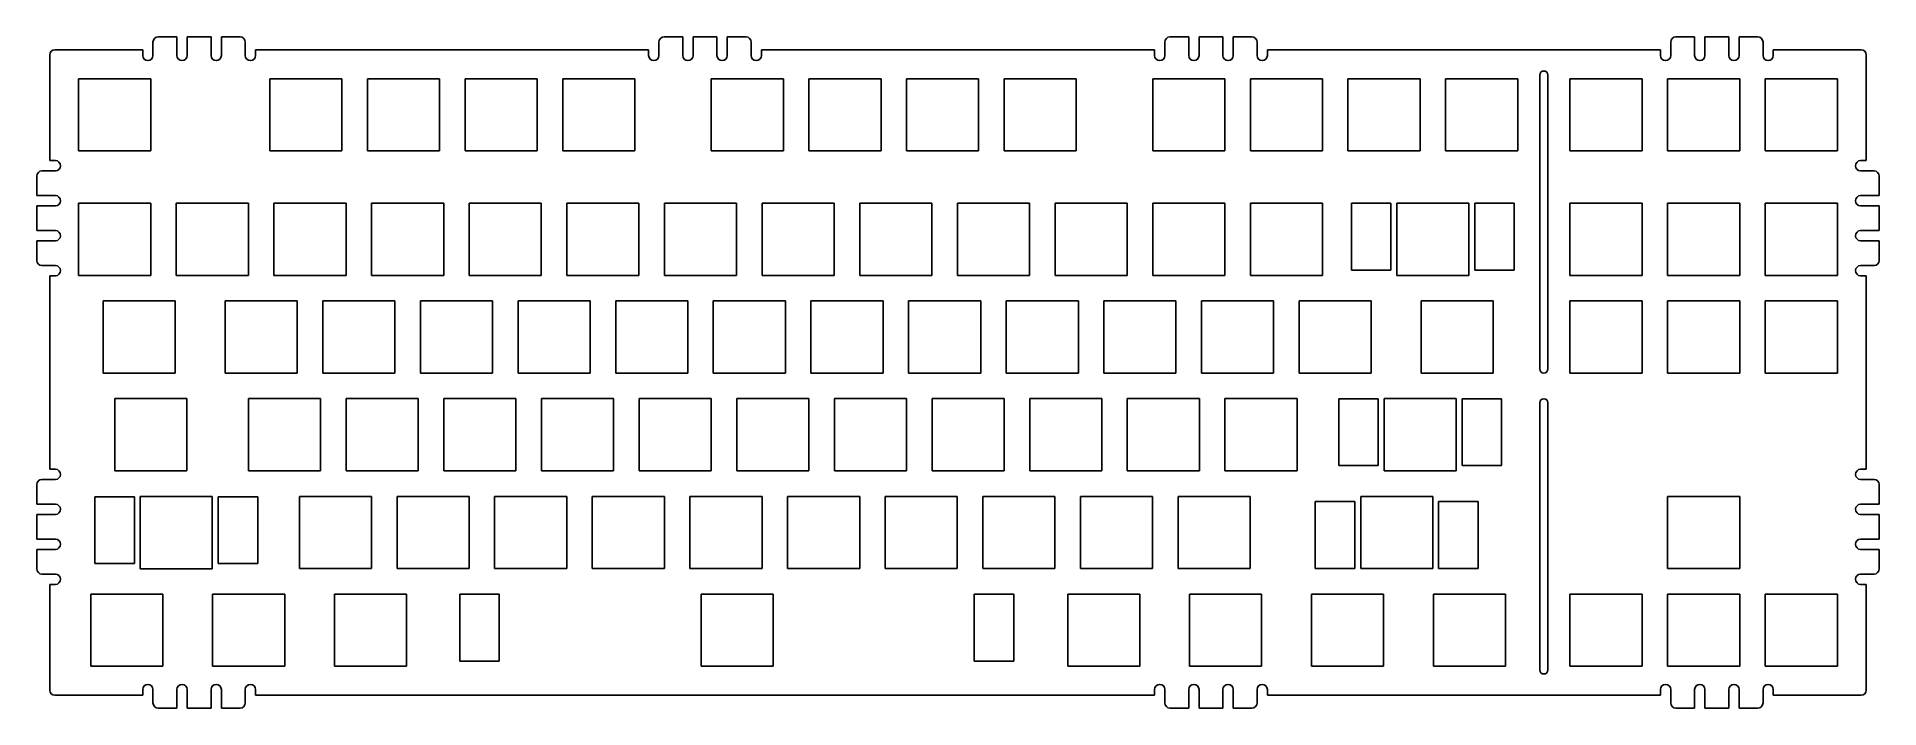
# Model space of a CAD drawing. Header units: millimetres. Extents: x -5018 to 4088, y -2926 to 388.
import ezdxf

# ---------------------------------------------------------------- set-up
doc = ezdxf.new("R2010")
doc.units = ezdxf.units.MM
for name, color, linetype in [('Line', 7, 'CONTINUOUS'), ('Line001', 7, 'CONTINUOUS'), ('Line002', 7, 'CONTINUOUS'), ('Shape', 7, 'CONTINUOUS'), ('Shape001', 7, 'CONTINUOUS'), ('Shape002', 7, 'CONTINUOUS'), ('Shape003', 7, 'CONTINUOUS'), ('Shape004', 7, 'CONTINUOUS'), ('Shape005', 7, 'CONTINUOUS'), ('Shape006', 7, 'CONTINUOUS'), ('Shape007', 7, 'CONTINUOUS'), ('Shape008', 7, 'CONTINUOUS'), ('Shape009', 7, 'CONTINUOUS'), ('Shape010', 7, 'CONTINUOUS'), ('Shape011', 7, 'CONTINUOUS'), ('Shape012', 7, 'CONTINUOUS'), ('Shape013', 7, 'CONTINUOUS'), ('Shape014', 7, 'CONTINUOUS'), ('Shape015', 7, 'CONTINUOUS'), ('Shape016', 7, 'CONTINUOUS'), ('Shape017', 7, 'CONTINUOUS'), ('Shape018', 7, 'CONTINUOUS'), ('Shape019', 7, 'CONTINUOUS'), ('Shape020', 7, 'CONTINUOUS'), ('Shape021', 7, 'CONTINUOUS'), ('Shape022', 7, 'CONTINUOUS'), ('Shape023', 7, 'CONTINUOUS'), ('Shape024', 7, 'CONTINUOUS'), ('Shape025', 7, 'CONTINUOUS'), ('Shape026', 7, 'CONTINUOUS'), ('Shape027', 7, 'CONTINUOUS'), ('Shape028', 7, 'CONTINUOUS'), ('Shape029', 7, 'CONTINUOUS'), ('Shape030', 7, 'CONTINUOUS'), ('Shape031', 7, 'CONTINUOUS'), ('Shape032', 7, 'CONTINUOUS'), ('Shape033', 7, 'CONTINUOUS'), ('Shape034', 7, 'CONTINUOUS'), ('Shape035', 7, 'CONTINUOUS'), ('Shape036', 7, 'CONTINUOUS'), ('Shape037', 7, 'CONTINUOUS'), ('Shape038', 7, 'CONTINUOUS'), ('Shape039', 7, 'CONTINUOUS'), ('Shape040', 7, 'CONTINUOUS'), ('Shape041', 7, 'CONTINUOUS'), ('Shape042', 7, 'CONTINUOUS'), ('Shape043', 7, 'CONTINUOUS'), ('Shape044', 7, 'CONTINUOUS'), ('Shape045', 7, 'CONTINUOUS'), ('Shape046', 7, 'CONTINUOUS'), ('Shape047', 7, 'CONTINUOUS'), ('Shape048', 7, 'CONTINUOUS'), ('Shape049', 7, 'CONTINUOUS'), ('Shape050', 7, 'CONTINUOUS'), ('Shape051', 7, 'CONTINUOUS'), ('Shape052', 7, 'CONTINUOUS'), ('Shape053', 7, 'CONTINUOUS'), ('Shape054', 7, 'CONTINUOUS'), ('Shape055', 7, 'CONTINUOUS'), ('Shape056', 7, 'CONTINUOUS'), ('Shape057', 7, 'CONTINUOUS'), ('Shape058', 7, 'CONTINUOUS'), ('Shape059', 7, 'CONTINUOUS'), ('Shape060', 7, 'CONTINUOUS'), ('Shape061', 7, 'CONTINUOUS'), ('Shape062', 7, 'CONTINUOUS'), ('Shape063', 7, 'CONTINUOUS'), ('Shape064', 7, 'CONTINUOUS'), ('Shape065', 7, 'CONTINUOUS'), ('Shape066', 7, 'CONTINUOUS'), ('Shape067', 7, 'CONTINUOUS'), ('Shape068', 7, 'CONTINUOUS'), ('Shape069', 7, 'CONTINUOUS'), ('Shape070', 7, 'CONTINUOUS'), ('Shape071', 7, 'CONTINUOUS'), ('Shape072', 7, 'CONTINUOUS'), ('Shape073', 7, 'CONTINUOUS'), ('Shape074', 7, 'CONTINUOUS'), ('Shape075', 7, 'CONTINUOUS'), ('Shape076', 7, 'CONTINUOUS'), ('Shape077', 7, 'CONTINUOUS'), ('Shape078', 7, 'CONTINUOUS'), ('Shape079', 7, 'CONTINUOUS'), ('Shape080', 7, 'CONTINUOUS'), ('Shape081', 7, 'CONTINUOUS'), ('Shape082', 7, 'CONTINUOUS'), ('Shape083', 7, 'CONTINUOUS'), ('Shape084', 7, 'CONTINUOUS'), ('Shape085', 7, 'CONTINUOUS'), ('Shape086', 7, 'CONTINUOUS'), ('Shape087', 7, 'CONTINUOUS'), ('Shape088', 7, 'CONTINUOUS'), ('Shape089', 7, 'CONTINUOUS'), ('Shape090', 7, 'CONTINUOUS'), ('Shape091', 7, 'CONTINUOUS'), ('Shape092', 7, 'CONTINUOUS'), ('Shape096', 7, 'CONTINUOUS'), ('Shape097', 7, 'CONTINUOUS'), ('Shape098', 7, 'CONTINUOUS'), ('Shape099', 7, 'CONTINUOUS'), ('Shape100', 7, 'CONTINUOUS'), ('Shape101', 7, 'CONTINUOUS'), ('Shape102', 7, 'CONTINUOUS'), ('Shape105', 7, 'CONTINUOUS'), ('Shape106', 7, 'CONTINUOUS'), ('Shape108', 7, 'CONTINUOUS'), ('Shape110', 7, 'CONTINUOUS'), ('Shape111', 7, 'CONTINUOUS'), ('Shape112', 7, 'CONTINUOUS'), ('Shape113', 7, 'CONTINUOUS'), ('Shape115', 7, 'CONTINUOUS'), ('Shape116', 7, 'CONTINUOUS'), ('Shape118', 7, 'CONTINUOUS'), ('Shape119', 7, 'CONTINUOUS'), ('Shape132', 7, 'CONTINUOUS'), ('Shape133', 7, 'CONTINUOUS'), ('Shape134', 7, 'CONTINUOUS'), ('Shape135', 7, 'CONTINUOUS'), ('Shape136', 7, 'CONTINUOUS'), ('Shape137', 7, 'CONTINUOUS'), ('Shape138', 7, 'CONTINUOUS'), ('Shape139', 7, 'CONTINUOUS'), ('Shape140', 7, 'CONTINUOUS'), ('Shape141', 7, 'CONTINUOUS'), ('Shape142', 7, 'CONTINUOUS'), ('Shape143', 7, 'CONTINUOUS'), ('Shape144', 7, 'CONTINUOUS'), ('Shape145', 7, 'CONTINUOUS'), ('Shape146', 7, 'CONTINUOUS'), ('Shape147', 7, 'CONTINUOUS'), ('Shape148', 7, 'CONTINUOUS'), ('Shape151', 7, 'CONTINUOUS'), ('Shape152', 7, 'CONTINUOUS'), ('Shape153', 7, 'CONTINUOUS'), ('Shape154', 7, 'CONTINUOUS'), ('Shape157', 7, 'CONTINUOUS'), ('Shape158', 7, 'CONTINUOUS'), ('Shape159', 7, 'CONTINUOUS'), ('Shape160', 7, 'CONTINUOUS'), ('Shape161', 7, 'CONTINUOUS'), ('Shape162', 7, 'CONTINUOUS'), ('Shape163', 7, 'CONTINUOUS'), ('Shape164', 7, 'CONTINUOUS'), ('Shape165', 7, 'CONTINUOUS'), ('Shape166', 7, 'CONTINUOUS'), ('Shape167', 7, 'CONTINUOUS'), ('Shape168', 7, 'CONTINUOUS'), ('Shape169', 7, 'CONTINUOUS'), ('Shape170', 7, 'CONTINUOUS'), ('Shape171', 7, 'CONTINUOUS'), ('Shape172', 7, 'CONTINUOUS'), ('Shape177', 7, 'CONTINUOUS'), ('Shape178', 7, 'CONTINUOUS'), ('Shape183', 7, 'CONTINUOUS'), ('Shape184', 7, 'CONTINUOUS'), ('Shape185', 7, 'CONTINUOUS'), ('Shape186', 7, 'CONTINUOUS'), ('Shape187', 7, 'CONTINUOUS'), ('Shape188', 7, 'CONTINUOUS'), ('Shape189', 7, 'CONTINUOUS'), ('Shape190', 7, 'CONTINUOUS'), ('Shape191', 7, 'CONTINUOUS'), ('Shape192', 7, 'CONTINUOUS'), ('Shape193', 7, 'CONTINUOUS'), ('Shape194', 7, 'CONTINUOUS'), ('Shape195', 7, 'CONTINUOUS'), ('Shape196', 7, 'CONTINUOUS'), ('Shape197', 7, 'CONTINUOUS'), ('Shape198', 7, 'CONTINUOUS'), ('Shape199', 7, 'CONTINUOUS'), ('Shape200', 7, 'CONTINUOUS'), ('Shape201', 7, 'CONTINUOUS'), ('Shape202', 7, 'CONTINUOUS'), ('Shape203', 7, 'CONTINUOUS'), ('Shape204', 7, 'CONTINUOUS'), ('Shape205', 7, 'CONTINUOUS'), ('Shape206', 7, 'CONTINUOUS'), ('Shape207', 7, 'CONTINUOUS'), ('Shape208', 7, 'CONTINUOUS'), ('Shape209', 7, 'CONTINUOUS'), ('Shape210', 7, 'CONTINUOUS'), ('Shape211', 7, 'CONTINUOUS'), ('Shape212', 7, 'CONTINUOUS'), ('Shape213', 7, 'CONTINUOUS'), ('Shape214', 7, 'CONTINUOUS'), ('Shape215', 7, 'CONTINUOUS'), ('Shape216', 7, 'CONTINUOUS'), ('Shape217', 7, 'CONTINUOUS'), ('Shape218', 7, 'CONTINUOUS'), ('Shape219', 7, 'CONTINUOUS'), ('Shape220', 7, 'CONTINUOUS'), ('Shape221', 7, 'CONTINUOUS'), ('Shape222', 7, 'CONTINUOUS'), ('Shape223', 7, 'CONTINUOUS'), ('Shape224', 7, 'CONTINUOUS'), ('Shape225', 7, 'CONTINUOUS'), ('Shape226', 7, 'CONTINUOUS'), ('Shape227', 7, 'CONTINUOUS'), ('Shape228', 7, 'CONTINUOUS'), ('Shape229', 7, 'CONTINUOUS'), ('Shape230', 7, 'CONTINUOUS'), ('Shape231', 7, 'CONTINUOUS'), ('Shape232', 7, 'CONTINUOUS'), ('Shape233', 7, 'CONTINUOUS'), ('Shape234', 7, 'CONTINUOUS'), ('Shape235', 7, 'CONTINUOUS'), ('Shape236', 7, 'CONTINUOUS'), ('Shape237', 7, 'CONTINUOUS'), ('Shape238', 7, 'CONTINUOUS'), ('Shape239', 7, 'CONTINUOUS'), ('Shape240', 7, 'CONTINUOUS'), ('Shape247', 7, 'CONTINUOUS'), ('Shape248', 7, 'CONTINUOUS'), ('Shape249', 7, 'CONTINUOUS'), ('Shape250', 7, 'CONTINUOUS'), ('Shape251', 7, 'CONTINUOUS'), ('Shape252', 7, 'CONTINUOUS'), ('Shape253', 7, 'CONTINUOUS'), ('Shape254', 7, 'CONTINUOUS'), ('Shape255', 7, 'CONTINUOUS'), ('Shape256', 7, 'CONTINUOUS'), ('Shape257', 7, 'CONTINUOUS'), ('Shape258', 7, 'CONTINUOUS'), ('Shape259', 7, 'CONTINUOUS'), ('Shape260', 7, 'CONTINUOUS'), ('Shape261', 7, 'CONTINUOUS'), ('Shape262', 7, 'CONTINUOUS'), ('Shape263', 7, 'CONTINUOUS'), ('Shape264', 7, 'CONTINUOUS'), ('Shape265', 7, 'CONTINUOUS'), ('Shape266', 7, 'CONTINUOUS'), ('Shape267', 7, 'CONTINUOUS'), ('Shape268', 7, 'CONTINUOUS'), ('Shape269', 7, 'CONTINUOUS'), ('Shape270', 7, 'CONTINUOUS'), ('Shape271', 7, 'CONTINUOUS'), ('Shape272', 7, 'CONTINUOUS'), ('Shape273', 7, 'CONTINUOUS'), ('Shape274', 7, 'CONTINUOUS'), ('Shape275', 7, 'CONTINUOUS'), ('Shape276', 7, 'CONTINUOUS'), ('Shape277', 7, 'CONTINUOUS'), ('Shape278', 7, 'CONTINUOUS'), ('Shape279', 7, 'CONTINUOUS'), ('Shape280', 7, 'CONTINUOUS'), ('Shape281', 7, 'CONTINUOUS'), ('Shape282', 7, 'CONTINUOUS'), ('Shape283', 7, 'CONTINUOUS'), ('Shape284', 7, 'CONTINUOUS'), ('Shape285', 7, 'CONTINUOUS'), ('Shape286', 7, 'CONTINUOUS'), ('Shape287', 7, 'CONTINUOUS'), ('Shape300', 7, 'CONTINUOUS'), ('Shape301', 7, 'CONTINUOUS'), ('Shape302', 7, 'CONTINUOUS'), ('Shape303', 7, 'CONTINUOUS'), ('Shape304', 7, 'CONTINUOUS'), ('Shape305', 7, 'CONTINUOUS'), ('Shape306', 7, 'CONTINUOUS'), ('Shape307', 7, 'CONTINUOUS'), ('Shape308', 7, 'CONTINUOUS'), ('Shape309', 7, 'CONTINUOUS'), ('Shape310', 7, 'CONTINUOUS'), ('Shape311', 7, 'CONTINUOUS'), ('Shape312', 7, 'CONTINUOUS'), ('Shape313', 7, 'CONTINUOUS'), ('Shape314', 7, 'CONTINUOUS'), ('Shape315', 7, 'CONTINUOUS'), ('Shape316', 7, 'CONTINUOUS'), ('Shape317', 7, 'CONTINUOUS'), ('Shape318', 7, 'CONTINUOUS'), ('Shape319', 7, 'CONTINUOUS'), ('Shape320', 7, 'CONTINUOUS'), ('Shape321', 7, 'CONTINUOUS'), ('Shape322', 7, 'CONTINUOUS'), ('Shape323', 7, 'CONTINUOUS'), ('Shape324', 7, 'CONTINUOUS'), ('Shape325', 7, 'CONTINUOUS'), ('Shape326', 7, 'CONTINUOUS'), ('Shape327', 7, 'CONTINUOUS'), ('Shape328', 7, 'CONTINUOUS'), ('Shape329', 7, 'CONTINUOUS'), ('Shape330', 7, 'CONTINUOUS'), ('Shape331', 7, 'CONTINUOUS'), ('Shape332', 7, 'CONTINUOUS'), ('Shape333', 7, 'CONTINUOUS'), ('Shape334', 7, 'CONTINUOUS'), ('Shape335', 7, 'CONTINUOUS'), ('Shape336', 7, 'CONTINUOUS'), ('Shape337', 7, 'CONTINUOUS'), ('Shape338', 7, 'CONTINUOUS'), ('Shape339', 7, 'CONTINUOUS'), ('Shape340', 7, 'CONTINUOUS'), ('Shape341', 7, 'CONTINUOUS'), ('Shape342', 7, 'CONTINUOUS'), ('Shape343', 7, 'CONTINUOUS'), ('Shape344', 7, 'CONTINUOUS'), ('Shape345', 7, 'CONTINUOUS'), ('Shape346', 7, 'CONTINUOUS'), ('Shape347', 7, 'CONTINUOUS'), ('Shape348', 7, 'CONTINUOUS'), ('Shape349', 7, 'CONTINUOUS'), ('Shape356', 7, 'CONTINUOUS'), ('Shape357', 7, 'CONTINUOUS'), ('Shape358', 7, 'CONTINUOUS'), ('Shape359', 7, 'CONTINUOUS'), ('Shape360', 7, 'CONTINUOUS'), ('Shape361', 7, 'CONTINUOUS'), ('Shape362', 7, 'CONTINUOUS'), ('Shape363', 7, 'CONTINUOUS'), ('Shape364', 7, 'CONTINUOUS'), ('Shape365', 7, 'CONTINUOUS'), ('Shape366', 7, 'CONTINUOUS'), ('Shape367', 7, 'CONTINUOUS'), ('Shape368', 7, 'CONTINUOUS'), ('Shape369', 7, 'CONTINUOUS'), ('Shape370', 7, 'CONTINUOUS'), ('Shape371', 7, 'CONTINUOUS'), ('Shape372', 7, 'CONTINUOUS'), ('Shape373', 7, 'CONTINUOUS'), ('Shape374', 7, 'CONTINUOUS'), ('Shape375', 7, 'CONTINUOUS'), ('Shape376', 7, 'CONTINUOUS'), ('Shape377', 7, 'CONTINUOUS'), ('Shape378', 7, 'CONTINUOUS'), ('Shape379', 7, 'CONTINUOUS'), ('Shape380', 7, 'CONTINUOUS'), ('Shape381', 7, 'CONTINUOUS'), ('Shape382', 7, 'CONTINUOUS'), ('Shape383', 7, 'CONTINUOUS'), ('Shape384', 7, 'CONTINUOUS'), ('Shape385', 7, 'CONTINUOUS'), ('Shape386', 7, 'CONTINUOUS'), ('Shape387', 7, 'CONTINUOUS'), ('Shape388', 7, 'CONTINUOUS'), ('Shape389', 7, 'CONTINUOUS'), ('Shape390', 7, 'CONTINUOUS'), ('Shape391', 7, 'CONTINUOUS'), ('Shape392', 7, 'CONTINUOUS'), ('Shape393', 7, 'CONTINUOUS'), ('Shape394', 7, 'CONTINUOUS'), ('Shape395', 7, 'CONTINUOUS'), ('Shape396', 7, 'CONTINUOUS'), ('Shape397', 7, 'CONTINUOUS'), ('Shape398', 7, 'CONTINUOUS'), ('Shape399', 7, 'CONTINUOUS'), ('Shape400', 7, 'CONTINUOUS'), ('Shape401', 7, 'CONTINUOUS'), ('Shape402', 7, 'CONTINUOUS'), ('Shape403', 7, 'CONTINUOUS'), ('Shape404', 7, 'CONTINUOUS'), ('Shape405', 7, 'CONTINUOUS'), ('Shape406', 7, 'CONTINUOUS'), ('Shape407', 7, 'CONTINUOUS'), ('Shape408', 7, 'CONTINUOUS'), ('Shape409', 7, 'CONTINUOUS'), ('Shape410', 7, 'CONTINUOUS'), ('Shape411', 7, 'CONTINUOUS'), ('Shape412', 7, 'CONTINUOUS'), ('Shape413', 7, 'CONTINUOUS'), ('Shape414', 7, 'CONTINUOUS'), ('Shape415', 7, 'CONTINUOUS'), ('Shape424', 7, 'CONTINUOUS'), ('Shape425', 7, 'CONTINUOUS'), ('Shape431', 7, 'CONTINUOUS'), ('Shape432', 7, 'CONTINUOUS'), ('Shape433', 7, 'CONTINUOUS'), ('Shape434', 7, 'CONTINUOUS'), ('Shape435', 7, 'CONTINUOUS'), ('Shape436', 7, 'CONTINUOUS'), ('Shape437', 7, 'CONTINUOUS'), ('Shape438', 7, 'CONTINUOUS'), ('Shape439', 7, 'CONTINUOUS'), ('Shape440', 7, 'CONTINUOUS'), ('Shape441', 7, 'CONTINUOUS'), ('Shape442', 7, 'CONTINUOUS'), ('Shape443', 7, 'CONTINUOUS'), ('Shape444', 7, 'CONTINUOUS'), ('Shape445', 7, 'CONTINUOUS'), ('Shape446', 7, 'CONTINUOUS'), ('Shape447', 7, 'CONTINUOUS'), ('Shape448', 7, 'CONTINUOUS'), ('Shape454', 7, 'CONTINUOUS'), ('Shape455', 7, 'CONTINUOUS'), ('Shape456', 7, 'CONTINUOUS'), ('Shape457', 7, 'CONTINUOUS'), ('Shape458', 7, 'CONTINUOUS'), ('Shape459', 7, 'CONTINUOUS'), ('Shape460', 7, 'CONTINUOUS'), ('Shape461', 7, 'CONTINUOUS'), ('Shape462', 7, 'CONTINUOUS'), ('Shape463', 7, 'CONTINUOUS'), ('Shape464', 7, 'CONTINUOUS'), ('Shape465', 7, 'CONTINUOUS'), ('Shape466', 7, 'CONTINUOUS'), ('Shape467', 7, 'CONTINUOUS'), ('Shape468', 7, 'CONTINUOUS'), ('Shape469', 7, 'CONTINUOUS'), ('Shape470', 7, 'CONTINUOUS'), ('Shape471', 7, 'CONTINUOUS'), ('Shape472', 7, 'CONTINUOUS'), ('Shape473', 7, 'CONTINUOUS'), ('Shape474', 7, 'CONTINUOUS'), ('Shape475', 7, 'CONTINUOUS'), ('Shape476', 7, 'CONTINUOUS'), ('Shape477', 7, 'CONTINUOUS'), ('Shape478', 7, 'CONTINUOUS'), ('Shape479', 7, 'CONTINUOUS'), ('Shape480', 7, 'CONTINUOUS'), ('Shape481', 7, 'CONTINUOUS'), ('Shape482', 7, 'CONTINUOUS'), ('Shape483', 7, 'CONTINUOUS'), ('Shape484', 7, 'CONTINUOUS'), ('Shape485', 7, 'CONTINUOUS'), ('Shape486', 7, 'CONTINUOUS'), ('Shape487', 7, 'CONTINUOUS'), ('Shape488', 7, 'CONTINUOUS'), ('Shape489', 7, 'CONTINUOUS'), ('Shape490', 7, 'CONTINUOUS'), ('Shape491', 7, 'CONTINUOUS'), ('Shape492', 7, 'CONTINUOUS'), ('Shape493', 7, 'CONTINUOUS'), ('Shape494', 7, 'CONTINUOUS'), ('Shape495', 7, 'CONTINUOUS'), ('Shape496', 7, 'CONTINUOUS'), ('Shape509', 7, 'CONTINUOUS'), ('Shape510', 7, 'CONTINUOUS'), ('Shape511', 7, 'CONTINUOUS'), ('Shape512', 7, 'CONTINUOUS'), ('Shape513', 7, 'CONTINUOUS'), ('Shape514', 7, 'CONTINUOUS'), ('Shape515', 7, 'CONTINUOUS'), ('Shape516', 7, 'CONTINUOUS'), ('Shape517', 7, 'CONTINUOUS'), ('Shape518', 7, 'CONTINUOUS'), ('Shape519', 7, 'CONTINUOUS'), ('Shape520', 7, 'CONTINUOUS'), ('Shape521', 7, 'CONTINUOUS'), ('Shape522', 7, 'CONTINUOUS'), ('Shape523', 7, 'CONTINUOUS'), ('Shape524', 7, 'CONTINUOUS'), ('Shape525', 7, 'CONTINUOUS'), ('Shape526', 7, 'CONTINUOUS'), ('Shape527', 7, 'CONTINUOUS'), ('Shape528', 7, 'CONTINUOUS'), ('Shape529', 7, 'CONTINUOUS'), ('Shape530', 7, 'CONTINUOUS'), ('Shape531', 7, 'CONTINUOUS'), ('Shape532', 7, 'CONTINUOUS'), ('Shape533', 7, 'CONTINUOUS'), ('Shape534', 7, 'CONTINUOUS'), ('Shape535', 7, 'CONTINUOUS'), ('Shape536', 7, 'CONTINUOUS'), ('Shape537', 7, 'CONTINUOUS'), ('Shape538', 7, 'CONTINUOUS'), ('Shape539', 7, 'CONTINUOUS'), ('Shape540', 7, 'CONTINUOUS'), ('Shape541', 7, 'CONTINUOUS'), ('Shape542', 7, 'CONTINUOUS'), ('Shape543', 7, 'CONTINUOUS'), ('Shape544', 7, 'CONTINUOUS'), ('Shape545', 7, 'CONTINUOUS'), ('Shape546', 7, 'CONTINUOUS'), ('Shape547', 7, 'CONTINUOUS'), ('Shape548', 7, 'CONTINUOUS'), ('Shape549', 7, 'CONTINUOUS'), ('Shape550', 7, 'CONTINUOUS'), ('Shape551', 7, 'CONTINUOUS'), ('Shape552', 7, 'CONTINUOUS'), ('Shape553', 7, 'CONTINUOUS'), ('Shape554', 7, 'CONTINUOUS'), ('Shape555', 7, 'CONTINUOUS'), ('Shape556', 7, 'CONTINUOUS'), ('Shape557', 7, 'CONTINUOUS'), ('Shape558', 7, 'CONTINUOUS'), ('Shape559', 7, 'CONTINUOUS'), ('Shape560', 7, 'CONTINUOUS'), ('Shape561', 7, 'CONTINUOUS'), ('Shape562', 7, 'CONTINUOUS'), ('Shape563', 7, 'CONTINUOUS'), ('Shape564', 7, 'CONTINUOUS'), ('Shape565', 7, 'CONTINUOUS'), ('Shape566', 7, 'CONTINUOUS'), ('Shape569', 7, 'CONTINUOUS'), ('Shape570', 7, 'CONTINUOUS'), ('Shape571', 7, 'CONTINUOUS'), ('Shape572', 7, 'CONTINUOUS'), ('Shape573', 7, 'CONTINUOUS'), ('Shape574', 7, 'CONTINUOUS'), ('Shape575', 7, 'CONTINUOUS'), ('Shape576', 7, 'CONTINUOUS'), ('Shape577', 7, 'CONTINUOUS'), ('Shape580', 7, 'CONTINUOUS'), ('Shape581', 7, 'CONTINUOUS'), ('Shape582', 7, 'CONTINUOUS'), ('Shape583', 7, 'CONTINUOUS'), ('Shape584', 7, 'CONTINUOUS'), ('Shape585', 7, 'CONTINUOUS'), ('Shape586', 7, 'CONTINUOUS'), ('Shape587', 7, 'CONTINUOUS'), ('Shape588', 7, 'CONTINUOUS'), ('Shape589', 7, 'CONTINUOUS'), ('Shape590', 7, 'CONTINUOUS'), ('Shape591', 7, 'CONTINUOUS'), ('Shape592', 7, 'CONTINUOUS'), ('Shape593', 7, 'CONTINUOUS'), ('Shape594', 7, 'CONTINUOUS'), ('Shape595', 7, 'CONTINUOUS'), ('Shape596', 7, 'CONTINUOUS'), ('Shape597', 7, 'CONTINUOUS'), ('Shape598', 7, 'CONTINUOUS'), ('Shape599', 7, 'CONTINUOUS'), ('Shape600', 7, 'CONTINUOUS'), ('Shape601', 7, 'CONTINUOUS'), ('Shape602', 7, 'CONTINUOUS'), ('Shape603', 7, 'CONTINUOUS'), ('Shape604', 7, 'CONTINUOUS'), ('Shape605', 7, 'CONTINUOUS'), ('Shape606', 7, 'CONTINUOUS'), ('Shape607', 7, 'CONTINUOUS'), ('Shape608', 7, 'CONTINUOUS'), ('Shape609', 7, 'CONTINUOUS'), ('Shape610', 7, 'CONTINUOUS'), ('Shape611', 7, 'CONTINUOUS'), ('Shape612', 7, 'CONTINUOUS'), ('Shape613', 7, 'CONTINUOUS'), ('Shape614', 7, 'CONTINUOUS'), ('Shape615', 7, 'CONTINUOUS'), ('Shape617', 7, 'CONTINUOUS'), ('Shape618', 7, 'CONTINUOUS'), ('Shape619', 7, 'CONTINUOUS'), ('Shape620', 7, 'CONTINUOUS'), ('Shape621', 7, 'CONTINUOUS'), ('Shape622', 7, 'CONTINUOUS'), ('Shape623', 7, 'CONTINUOUS'), ('Shape624', 7, 'CONTINUOUS'), ('Shape625', 7, 'CONTINUOUS'), ('Shape626', 7, 'CONTINUOUS'), ('Shape633', 7, 'CONTINUOUS'), ('Shape634', 7, 'CONTINUOUS'), ('Shape635', 7, 'CONTINUOUS'), ('Shape656', 7, 'CONTINUOUS'), ('Shape657', 7, 'CONTINUOUS'), ('Shape658', 7, 'CONTINUOUS'), ('Shape659', 7, 'CONTINUOUS'), ('Shape660', 7, 'CONTINUOUS'), ('Shape661', 7, 'CONTINUOUS'), ('Shape665', 7, 'CONTINUOUS'), ('Shape666', 7, 'CONTINUOUS'), ('Shape667', 7, 'CONTINUOUS'), ('Shape668', 7, 'CONTINUOUS'), ('Shape669', 7, 'CONTINUOUS'), ('Shape670', 7, 'CONTINUOUS'), ('Shape671', 7, 'CONTINUOUS'), ('Shape683', 7, 'CONTINUOUS'), ('Shape684', 7, 'CONTINUOUS'), ('Shape685', 7, 'CONTINUOUS'), ('Shape686', 7, 'CONTINUOUS'), ('Shape687', 7, 'CONTINUOUS'), ('Shape688', 7, 'CONTINUOUS'), ('Shape694', 7, 'CONTINUOUS'), ('Shape695', 7, 'CONTINUOUS'), ('Shape696', 7, 'CONTINUOUS'), ('Shape697', 7, 'CONTINUOUS'), ('Shape698', 7, 'CONTINUOUS'), ('Shape699', 7, 'CONTINUOUS'), ('Shape708', 7, 'CONTINUOUS'), ('Shape709', 7, 'CONTINUOUS'), ('Shape710', 7, 'CONTINUOUS'), ('Shape717', 7, 'CONTINUOUS'), ('Shape718', 7, 'CONTINUOUS'), ('Shape719', 7, 'CONTINUOUS'), ('Shape720', 7, 'CONTINUOUS'), ('Shape721', 7, 'CONTINUOUS'), ('Shape724', 7, 'CONTINUOUS'), ('Shape725', 7, 'CONTINUOUS'), ('Shape726', 7, 'CONTINUOUS'), ('Shape729', 7, 'CONTINUOUS'), ('Shape730', 7, 'CONTINUOUS'), ('Shape731', 7, 'CONTINUOUS'), ('Shape732', 7, 'CONTINUOUS'), ('Shape741', 7, 'CONTINUOUS'), ('Shape745', 7, 'CONTINUOUS'), ('Shape746', 7, 'CONTINUOUS'), ('Shape747', 7, 'CONTINUOUS'), ('Shape748', 7, 'CONTINUOUS'), ('Shape749', 7, 'CONTINUOUS'), ('Shape750', 7, 'CONTINUOUS'), ('Shape755', 7, 'CONTINUOUS'), ('Shape756', 7, 'CONTINUOUS'), ('Shape757', 7, 'CONTINUOUS'), ('Shape758', 7, 'CONTINUOUS'), ('Shape759', 7, 'CONTINUOUS'), ('Shape760', 7, 'CONTINUOUS'), ('Shape768', 7, 'CONTINUOUS'), ('Shape769', 7, 'CONTINUOUS'), ('Shape770', 7, 'CONTINUOUS'), ('Shape771', 7, 'CONTINUOUS'), ('Shape772', 7, 'CONTINUOUS'), ('Shape773', 7, 'CONTINUOUS'), ('Shape774', 7, 'CONTINUOUS'), ('Shape783', 7, 'CONTINUOUS')]:
    doc.layers.add(name, color=color, linetype=linetype)

msp = doc.modelspace()

# ---------------------------------------------------------------- linework, layer by layer
at = {"layer": 'Line'}
msp.add_line((-3937.28, -2862.87), (506.453, -2862.87), dxfattribs=at)
at = {"layer": 'Line001'}
msp.add_line((3042.3, -2719.74), (3042.3, -2363.38), dxfattribs=at)
at = {"layer": 'Line002'}
msp.add_line((2916.06, -2363.38), (2916.06, -2719.74), dxfattribs=at)
at = {"layer": 'Shape'}
msp.add_line((-5018.05, -2239.3), (-5018.05, -2142.78), dxfattribs=at)
at = {"layer": 'Shape001'}
msp.add_line((-5018.05, -2091.98), (-5018.05, -1970.06), dxfattribs=at)
at = {"layer": 'Shape002'}
msp.add_line((-5018.05, -1919.26), (-5018.05, -1822.74), dxfattribs=at)
at = {"layer": 'Shape003'}
msp.add_line((-5018.05, -715.304), (-5018.05, -618.784), dxfattribs=at)
at = {"layer": 'Shape004'}
msp.add_line((-5018.05, -567.984), (-5018.05, -446.064), dxfattribs=at)
at = {"layer": 'Shape005'}
msp.add_line((-5018.05, -395.264), (-5018.05, -298.744), dxfattribs=at)
at = {"layer": 'Shape006'}
msp.add_line((-4954.55, 299.426), (-4954.55, -222.544), dxfattribs=at)
at = {"layer": 'Shape007'}
msp.add_line((-4954.55, -791.504), (-4954.55, -1746.54), dxfattribs=at)
at = {"layer": 'Shape008'}
msp.add_line((-4954.55, -2315.5), (-4954.55, -2837.47), dxfattribs=at)
at = {"layer": 'Shape009'}
msp.add_line((-4811.38, 181.701), (-4811.38, -174.661), dxfattribs=at)
at = {"layer": 'Shape010'}
msp.add_line((-4811.38, -432.979), (-4811.38, -789.341), dxfattribs=at)
at = {"layer": 'Shape011'}
msp.add_line((-4751.18, -2363.38), (-4751.18, -2719.74), dxfattribs=at)
at = {"layer": 'Shape012'}
msp.add_line((-4731.62, -2212.38), (-4731.62, -1882.18), dxfattribs=at)
at = {"layer": 'Shape013'}
msp.add_line((-4690.73, -915.579), (-4690.73, -1271.94), dxfattribs=at)
at = {"layer": 'Shape014'}
msp.add_line((-4632.82, -1398.18), (-4632.82, -1754.54), dxfattribs=at)
at = {"layer": 'Shape015'}
msp.add_line((-4536.04, -1882.18), (-4536.04, -2212.38), dxfattribs=at)
at = {"layer": 'Shape016'}
msp.add_line((-4507.21, -1881.8), (-4507.21, -2238.16), dxfattribs=at)
at = {"layer": 'Shape017'}
msp.add_line((-4494.81, -2834.93), (-4494.81, -2862.87), dxfattribs=at)
at = {"layer": 'Shape018'}
msp.add_line((-4494.81, 296.886), (-4494.81, 324.826), dxfattribs=at)
at = {"layer": 'Shape019'}
msp.add_line((-4455.02, -789.341), (-4455.02, -432.979), dxfattribs=at)
at = {"layer": 'Shape020'}
msp.add_line((-4455.02, -174.661), (-4455.02, 181.701), dxfattribs=at)
at = {"layer": 'Shape021'}
msp.add_line((-4444.01, -2900.97), (-4444.01, -2834.93), dxfattribs=at)
at = {"layer": 'Shape022'}
msp.add_line((-4444.01, 296.886), (-4444.01, 362.926), dxfattribs=at)
at = {"layer": 'Shape023'}
msp.add_line((-4394.82, -2719.74), (-4394.82, -2363.38), dxfattribs=at)
at = {"layer": 'Shape024'}
msp.add_line((-4334.37, -1271.94), (-4334.37, -915.579), dxfattribs=at)
at = {"layer": 'Shape025'}
msp.add_line((-4328.78, -432.979), (-4328.78, -789.341), dxfattribs=at)
at = {"layer": 'Shape026'}
msp.add_line((-4325.9, 388.326), (-4325.9, 296.886), dxfattribs=at)
at = {"layer": 'Shape027'}
msp.add_line((-4325.9, -2834.93), (-4325.9, -2926.37), dxfattribs=at)
at = {"layer": 'Shape028'}
msp.add_line((-4276.46, -1754.54), (-4276.46, -1398.18), dxfattribs=at)
at = {"layer": 'Shape029'}
msp.add_line((-4275.1, -2926.37), (-4275.1, -2834.93), dxfattribs=at)
at = {"layer": 'Shape030'}
msp.add_line((-4275.1, 296.886), (-4275.1, 388.326), dxfattribs=at)
at = {"layer": 'Shape031'}
msp.add_line((-4156.99, 388.326), (-4156.99, 296.886), dxfattribs=at)
at = {"layer": 'Shape032'}
msp.add_line((-4156.99, -2834.93), (-4156.99, -2926.37), dxfattribs=at)
at = {"layer": 'Shape033'}
msp.add_line((-4150.85, -2238.16), (-4150.85, -1881.8), dxfattribs=at)
at = {"layer": 'Shape034'}
msp.add_line((-4149.2, -2363.38), (-4149.2, -2719.74), dxfattribs=at)
at = {"layer": 'Shape035'}
msp.add_line((-4122.02, -2212.38), (-4122.02, -1882.18), dxfattribs=at)
at = {"layer": 'Shape036'}
msp.add_line((-4106.19, -2926.37), (-4106.19, -2834.93), dxfattribs=at)
at = {"layer": 'Shape037'}
msp.add_line((-4106.19, 296.886), (-4106.19, 388.326), dxfattribs=at)
at = {"layer": 'Shape038'}
msp.add_line((-4087.48, -915.579), (-4087.48, -1271.94), dxfattribs=at)
at = {"layer": 'Shape039'}
msp.add_line((-3988.08, 362.926), (-3988.08, 296.886), dxfattribs=at)
at = {"layer": 'Shape040'}
msp.add_line((-3988.08, -2834.93), (-3988.08, -2900.97), dxfattribs=at)
at = {"layer": 'Shape041'}
msp.add_line((-3972.42, -789.341), (-3972.42, -432.979), dxfattribs=at)
at = {"layer": 'Shape042'}
msp.add_line((-3971.66, -1398.18), (-3971.66, -1754.54), dxfattribs=at)
at = {"layer": 'Shape043'}
msp.add_line((-3937.28, -2834.93), (-3937.28, -2862.87), dxfattribs=at)
at = {"layer": 'Shape044'}
msp.add_line((-3937.28, 296.886), (-3937.28, 324.826), dxfattribs=at)
at = {"layer": 'Shape045'}
msp.add_line((-3926.44, -1882.18), (-3926.44, -2212.38), dxfattribs=at)
at = {"layer": 'Shape046'}
msp.add_line((-3866.5, 181.701), (-3866.5, -174.661), dxfattribs=at)
at = {"layer": 'Shape047'}
msp.add_line((-3846.18, -432.979), (-3846.18, -789.341), dxfattribs=at)
at = {"layer": 'Shape048'}
msp.add_line((-3792.84, -2719.74), (-3792.84, -2363.38), dxfattribs=at)
at = {"layer": 'Shape049'}
msp.add_line((-3731.12, -1271.94), (-3731.12, -915.579), dxfattribs=at)
at = {"layer": 'Shape050'}
msp.add_line((-3720.45, -1880.78), (-3720.45, -2237.14), dxfattribs=at)
at = {"layer": 'Shape051'}
msp.add_line((-3615.29, -1754.54), (-3615.29, -1398.18), dxfattribs=at)
at = {"layer": 'Shape052'}
msp.add_line((-3604.88, -915.579), (-3604.88, -1271.94), dxfattribs=at)
at = {"layer": 'Shape053'}
msp.add_line((-3547.22, -2363.38), (-3547.22, -2719.74), dxfattribs=at)
at = {"layer": 'Shape054'}
msp.add_line((-3510.14, -174.661), (-3510.14, 181.701), dxfattribs=at)
at = {"layer": 'Shape055'}
msp.add_line((-3489.82, -789.341), (-3489.82, -432.979), dxfattribs=at)
at = {"layer": 'Shape056'}
msp.add_line((-3489.06, -1398.18), (-3489.06, -1754.54), dxfattribs=at)
at = {"layer": 'Shape057'}
msp.add_line((-3383.9, 181.701), (-3383.9, -174.661), dxfattribs=at)
at = {"layer": 'Shape058'}
msp.add_line((-3364.09, -2237.14), (-3364.09, -1880.78), dxfattribs=at)
at = {"layer": 'Shape059'}
msp.add_line((-3363.58, -432.979), (-3363.58, -789.341), dxfattribs=at)
at = {"layer": 'Shape060'}
msp.add_line((-3248.52, -1271.94), (-3248.52, -915.579), dxfattribs=at)
at = {"layer": 'Shape061'}
msp.add_line((-3237.85, -1880.78), (-3237.85, -2237.14), dxfattribs=at)
at = {"layer": 'Shape062'}
msp.add_line((-3190.86, -2719.74), (-3190.86, -2363.38), dxfattribs=at)
at = {"layer": 'Shape063'}
msp.add_line((-3132.69, -1754.54), (-3132.69, -1398.18), dxfattribs=at)
at = {"layer": 'Shape064'}
msp.add_line((-3122.28, -915.579), (-3122.28, -1271.94), dxfattribs=at)
at = {"layer": 'Shape065'}
msp.add_line((-3027.54, -174.661), (-3027.54, 181.701), dxfattribs=at)
at = {"layer": 'Shape066'}
msp.add_line((-3007.22, -789.341), (-3007.22, -432.979), dxfattribs=at)
at = {"layer": 'Shape067'}
msp.add_line((-3006.46, -1398.18), (-3006.46, -1754.54), dxfattribs=at)
at = {"layer": 'Shape068'}
msp.add_line((-2927.84, -2693.96), (-2927.84, -2363.76), dxfattribs=at)
at = {"layer": 'Shape069'}
msp.add_line((-2901.3, 181.701), (-2901.3, -174.661), dxfattribs=at)
at = {"layer": 'Shape070'}
msp.add_line((-2881.49, -2237.14), (-2881.49, -1880.78), dxfattribs=at)
at = {"layer": 'Shape071'}
msp.add_line((-2880.98, -432.979), (-2880.98, -789.341), dxfattribs=at)
at = {"layer": 'Shape072'}
msp.add_line((-2765.92, -1271.94), (-2765.92, -915.579), dxfattribs=at)
at = {"layer": 'Shape073'}
msp.add_line((-2755.25, -1880.78), (-2755.25, -2237.14), dxfattribs=at)
at = {"layer": 'Shape074'}
msp.add_line((-2732.26, -2363.76), (-2732.26, -2693.96), dxfattribs=at)
at = {"layer": 'Shape075'}
msp.add_line((-2650.09, -1754.54), (-2650.09, -1398.18), dxfattribs=at)
at = {"layer": 'Shape076'}
msp.add_line((-2639.68, -915.579), (-2639.68, -1271.94), dxfattribs=at)
at = {"layer": 'Shape077'}
msp.add_line((-2544.94, -174.661), (-2544.94, 181.701), dxfattribs=at)
at = {"layer": 'Shape078'}
msp.add_line((-2524.62, -789.341), (-2524.62, -432.979), dxfattribs=at)
at = {"layer": 'Shape079'}
msp.add_line((-2523.86, -1398.18), (-2523.86, -1754.54), dxfattribs=at)
at = {"layer": 'Shape080'}
msp.add_line((-2418.7, 181.701), (-2418.7, -174.661), dxfattribs=at)
at = {"layer": 'Shape081'}
msp.add_line((-2398.89, -2237.14), (-2398.89, -1880.78), dxfattribs=at)
at = {"layer": 'Shape082'}
msp.add_line((-2398.38, -432.979), (-2398.38, -789.341), dxfattribs=at)
at = {"layer": 'Shape083'}
msp.add_line((-2283.32, -1271.94), (-2283.32, -915.579), dxfattribs=at)
at = {"layer": 'Shape084'}
msp.add_line((-2272.65, -1880.78), (-2272.65, -2237.14), dxfattribs=at)
at = {"layer": 'Shape085'}
msp.add_line((-2167.49, -1754.54), (-2167.49, -1398.18), dxfattribs=at)
at = {"layer": 'Shape086'}
msp.add_line((-2157.08, -915.579), (-2157.08, -1271.94), dxfattribs=at)
at = {"layer": 'Shape087'}
msp.add_line((-2062.34, -174.661), (-2062.34, 181.701), dxfattribs=at)
at = {"layer": 'Shape088'}
msp.add_line((-2042.02, -789.341), (-2042.02, -432.979), dxfattribs=at)
at = {"layer": 'Shape089'}
msp.add_line((-2041.26, -1398.18), (-2041.26, -1754.54), dxfattribs=at)
at = {"layer": 'Shape090'}
msp.add_line((-4418.61, -2926.37), (-4325.9, -2926.37), dxfattribs=at)
at = {"layer": 'Shape091'}
msp.add_line((-4275.1, -2926.37), (-4156.99, -2926.37), dxfattribs=at)
at = {"layer": 'Shape092'}
msp.add_line((-4106.19, -2926.37), (-4013.48, -2926.37), dxfattribs=at)
at = {"layer": 'Shape096'}
msp.add_line((582.653, -2926.37), (675.363, -2926.37), dxfattribs=at)
at = {"layer": 'Shape097'}
msp.add_line((726.163, -2926.37), (844.273, -2926.37), dxfattribs=at)
at = {"layer": 'Shape098'}
msp.add_line((895.073, -2926.37), (987.783, -2926.37), dxfattribs=at)
at = {"layer": 'Shape099'}
msp.add_line((3083.28, -2926.37), (3175.99, -2926.37), dxfattribs=at)
at = {"layer": 'Shape100'}
msp.add_line((3226.79, -2926.37), (3344.9, -2926.37), dxfattribs=at)
at = {"layer": 'Shape101'}
msp.add_line((3395.7, -2926.37), (3488.41, -2926.37), dxfattribs=at)
at = {"layer": 'Shape102'}
msp.add_line((-4929.15, -2862.87), (-4494.81, -2862.87), dxfattribs=at)
at = {"layer": 'Shape105'}
msp.add_line((1063.98, -2862.87), (3007.08, -2862.87), dxfattribs=at)
at = {"layer": 'Shape106'}
msp.add_line((3564.61, -2862.87), (3998.95, -2862.87), dxfattribs=at)
at = {"layer": 'Shape108'}
msp.add_line((-1994.18, 296.886), (-1994.18, 324.826), dxfattribs=at)
at = {"layer": 'Shape110'}
msp.add_line((-1943.38, 296.886), (-1943.38, 362.926), dxfattribs=at)
at = {"layer": 'Shape111'}
msp.add_line((-1916.29, -2237.14), (-1916.29, -1880.78), dxfattribs=at)
at = {"layer": 'Shape112'}
msp.add_line((-1915.78, -432.979), (-1915.78, -789.341), dxfattribs=at)
at = {"layer": 'Shape113'}
msp.add_line((-1825.27, 388.326), (-1825.27, 296.886), dxfattribs=at)
at = {"layer": 'Shape115'}
msp.add_line((-1800.72, -1271.94), (-1800.72, -915.579), dxfattribs=at)
at = {"layer": 'Shape116'}
msp.add_line((-1790.05, -1880.78), (-1790.05, -2237.14), dxfattribs=at)
at = {"layer": 'Shape118'}
msp.add_line((-1774.47, 296.886), (-1774.47, 388.326), dxfattribs=at)
at = {"layer": 'Shape119'}
msp.add_line((-1734.8, -2363.38), (-1734.8, -2719.74), dxfattribs=at)
at = {"layer": 'Shape132'}
msp.add_line((-4751.18, -2719.74), (-4394.82, -2719.74), dxfattribs=at)
at = {"layer": 'Shape133'}
msp.add_line((-4149.2, -2719.74), (-3792.84, -2719.74), dxfattribs=at)
at = {"layer": 'Shape134'}
msp.add_line((-3547.22, -2719.74), (-3190.86, -2719.74), dxfattribs=at)
at = {"layer": 'Shape135'}
msp.add_line((-1734.8, -2719.74), (-1378.44, -2719.74), dxfattribs=at)
at = {"layer": 'Shape136'}
msp.add_line((77.359, -2719.74), (433.721, -2719.74), dxfattribs=at)
at = {"layer": 'Shape137'}
msp.add_line((679.339, -2719.74), (1035.7, -2719.74), dxfattribs=at)
at = {"layer": 'Shape138'}
msp.add_line((1281.32, -2719.74), (1637.68, -2719.74), dxfattribs=at)
at = {"layer": 'Shape139'}
msp.add_line((1884.57, -2719.74), (2240.93, -2719.74), dxfattribs=at)
at = {"layer": 'Shape140'}
msp.add_line((2559.7, -2719.74), (2916.06, -2719.74), dxfattribs=at)
at = {"layer": 'Shape141'}
msp.add_line((3042.3, -2719.74), (3398.66, -2719.74), dxfattribs=at)
at = {"layer": 'Shape142'}
msp.add_line((3524.9, -2719.74), (3881.26, -2719.74), dxfattribs=at)
at = {"layer": 'Shape143'}
msp.add_line((-188.833, -2693.96), (-384.413, -2693.96), dxfattribs=at)
at = {"layer": 'Shape144'}
msp.add_line((-2732.26, -2693.96), (-2927.84, -2693.96), dxfattribs=at)
at = {"layer": 'Shape145'}
msp.add_line((-1684.89, -1754.54), (-1684.89, -1398.18), dxfattribs=at)
at = {"layer": 'Shape146'}
msp.add_line((-1684.64, 181.701), (-1684.64, -174.661), dxfattribs=at)
at = {"layer": 'Shape147'}
msp.add_line((-1674.48, -915.579), (-1674.48, -1271.94), dxfattribs=at)
at = {"layer": 'Shape148'}
msp.add_line((-1656.36, 388.326), (-1656.36, 296.886), dxfattribs=at)
at = {"layer": 'Shape151'}
msp.add_line((-1605.56, 296.886), (-1605.56, 388.326), dxfattribs=at)
at = {"layer": 'Shape152'}
msp.add_line((-1559.42, -789.341), (-1559.42, -432.979), dxfattribs=at)
at = {"layer": 'Shape153'}
msp.add_line((-1558.66, -1398.18), (-1558.66, -1754.54), dxfattribs=at)
at = {"layer": 'Shape154'}
msp.add_line((-1487.45, 362.926), (-1487.45, 296.886), dxfattribs=at)
at = {"layer": 'Shape157'}
msp.add_line((-1436.65, 296.886), (-1436.65, 324.826), dxfattribs=at)
at = {"layer": 'Shape158'}
msp.add_line((-1433.69, -2237.14), (-1433.69, -1880.78), dxfattribs=at)
at = {"layer": 'Shape159'}
msp.add_line((-1433.18, -432.979), (-1433.18, -789.341), dxfattribs=at)
at = {"layer": 'Shape160'}
msp.add_line((-2927.84, -2363.76), (-2732.26, -2363.76), dxfattribs=at)
at = {"layer": 'Shape161'}
msp.add_line((-384.413, -2363.76), (-188.833, -2363.76), dxfattribs=at)
at = {"layer": 'Shape162'}
msp.add_line((-1378.44, -2363.38), (-1734.8, -2363.38), dxfattribs=at)
at = {"layer": 'Shape163'}
msp.add_line((3881.26, -2363.38), (3524.9, -2363.38), dxfattribs=at)
at = {"layer": 'Shape164'}
msp.add_line((3398.66, -2363.38), (3042.3, -2363.38), dxfattribs=at)
at = {"layer": 'Shape165'}
msp.add_line((2916.06, -2363.38), (2559.7, -2363.38), dxfattribs=at)
at = {"layer": 'Shape166'}
msp.add_line((2240.93, -2363.38), (1884.57, -2363.38), dxfattribs=at)
at = {"layer": 'Shape167'}
msp.add_line((1637.68, -2363.38), (1281.32, -2363.38), dxfattribs=at)
at = {"layer": 'Shape168'}
msp.add_line((1035.7, -2363.38), (679.339, -2363.38), dxfattribs=at)
at = {"layer": 'Shape169'}
msp.add_line((433.721, -2363.38), (77.359, -2363.38), dxfattribs=at)
at = {"layer": 'Shape170'}
msp.add_line((-3190.86, -2363.38), (-3547.22, -2363.38), dxfattribs=at)
at = {"layer": 'Shape171'}
msp.add_line((-3792.84, -2363.38), (-4149.2, -2363.38), dxfattribs=at)
at = {"layer": 'Shape172'}
msp.add_line((-4394.82, -2363.38), (-4751.18, -2363.38), dxfattribs=at)
at = {"layer": 'Shape177'}
msp.add_line((-4926.61, -2315.5), (-4954.55, -2315.5), dxfattribs=at)
at = {"layer": 'Shape178'}
msp.add_line((3996.41, -2315.5), (4024.35, -2315.5), dxfattribs=at)
at = {"layer": 'Shape183'}
msp.add_line((4062.45, -2264.7), (3996.41, -2264.7), dxfattribs=at)
at = {"layer": 'Shape184'}
msp.add_line((-4926.61, -2264.7), (-4992.65, -2264.7), dxfattribs=at)
at = {"layer": 'Shape185'}
msp.add_line((-4507.21, -2238.16), (-4150.85, -2238.16), dxfattribs=at)
at = {"layer": 'Shape186'}
msp.add_line((-3720.45, -2237.14), (-3364.09, -2237.14), dxfattribs=at)
at = {"layer": 'Shape187'}
msp.add_line((-3237.85, -2237.14), (-2881.49, -2237.14), dxfattribs=at)
at = {"layer": 'Shape188'}
msp.add_line((-2755.25, -2237.14), (-2398.89, -2237.14), dxfattribs=at)
at = {"layer": 'Shape189'}
msp.add_line((-2272.65, -2237.14), (-1916.29, -2237.14), dxfattribs=at)
at = {"layer": 'Shape190'}
msp.add_line((-1790.05, -2237.14), (-1433.69, -2237.14), dxfattribs=at)
at = {"layer": 'Shape191'}
msp.add_line((-1307.45, -2237.14), (-951.087, -2237.14), dxfattribs=at)
at = {"layer": 'Shape192'}
msp.add_line((-824.849, -2237.14), (-468.487, -2237.14), dxfattribs=at)
at = {"layer": 'Shape193'}
msp.add_line((-342.249, -2237.14), (14.113, -2237.14), dxfattribs=at)
at = {"layer": 'Shape194'}
msp.add_line((140.351, -2237.14), (496.713, -2237.14), dxfattribs=at)
at = {"layer": 'Shape195'}
msp.add_line((622.951, -2237.14), (979.313, -2237.14), dxfattribs=at)
at = {"layer": 'Shape196'}
msp.add_line((1525.29, -2237.14), (1881.65, -2237.14), dxfattribs=at)
at = {"layer": 'Shape197'}
msp.add_line((3042.3, -2237.14), (3398.66, -2237.14), dxfattribs=at)
at = {"layer": 'Shape198'}
msp.add_line((2106.06, -2236.76), (1910.48, -2236.76), dxfattribs=at)
at = {"layer": 'Shape199'}
msp.add_line((1496.46, -2236.76), (1300.88, -2236.76), dxfattribs=at)
at = {"layer": 'Shape200'}
msp.add_line((-3926.44, -2212.38), (-4122.02, -2212.38), dxfattribs=at)
at = {"layer": 'Shape201'}
msp.add_line((-4536.04, -2212.38), (-4731.62, -2212.38), dxfattribs=at)
at = {"layer": 'Shape202'}
msp.add_line((-1378.44, -2719.74), (-1378.44, -2363.38), dxfattribs=at)
at = {"layer": 'Shape203'}
msp.add_line((-1328.28, -174.661), (-1328.28, 181.701), dxfattribs=at)
at = {"layer": 'Shape204'}
msp.add_line((-1318.12, -1271.94), (-1318.12, -915.579), dxfattribs=at)
at = {"layer": 'Shape205'}
msp.add_line((-1307.45, -1880.78), (-1307.45, -2237.14), dxfattribs=at)
at = {"layer": 'Shape206'}
msp.add_line((-1202.29, -1754.54), (-1202.29, -1398.18), dxfattribs=at)
at = {"layer": 'Shape207'}
msp.add_line((-1202.04, 181.701), (-1202.04, -174.661), dxfattribs=at)
at = {"layer": 'Shape208'}
msp.add_line((-1191.88, -915.579), (-1191.88, -1271.94), dxfattribs=at)
at = {"layer": 'Shape209'}
msp.add_line((-1076.82, -789.341), (-1076.82, -432.979), dxfattribs=at)
at = {"layer": 'Shape210'}
msp.add_line((-1076.06, -1398.18), (-1076.06, -1754.54), dxfattribs=at)
at = {"layer": 'Shape211'}
msp.add_line((-5018.05, -2142.78), (-4926.61, -2142.78), dxfattribs=at)
at = {"layer": 'Shape212'}
msp.add_line((3996.41, -2142.78), (4087.85, -2142.78), dxfattribs=at)
at = {"layer": 'Shape213'}
msp.add_line((4087.85, -2091.98), (3996.41, -2091.98), dxfattribs=at)
at = {"layer": 'Shape214'}
msp.add_line((-4926.61, -2091.98), (-5018.05, -2091.98), dxfattribs=at)
at = {"layer": 'Shape215'}
msp.add_line((-5018.05, -1970.06), (-4926.61, -1970.06), dxfattribs=at)
at = {"layer": 'Shape216'}
msp.add_line((3996.41, -1970.06), (4087.85, -1970.06), dxfattribs=at)
at = {"layer": 'Shape217'}
msp.add_line((4087.85, -1919.26), (3996.41, -1919.26), dxfattribs=at)
at = {"layer": 'Shape218'}
msp.add_line((-4926.61, -1919.26), (-5018.05, -1919.26), dxfattribs=at)
at = {"layer": 'Shape219'}
msp.add_line((1300.88, -1906.56), (1496.46, -1906.56), dxfattribs=at)
at = {"layer": 'Shape220'}
msp.add_line((1910.48, -1906.56), (2106.06, -1906.56), dxfattribs=at)
at = {"layer": 'Shape221'}
msp.add_line((-4731.62, -1882.18), (-4536.04, -1882.18), dxfattribs=at)
at = {"layer": 'Shape222'}
msp.add_line((-4122.02, -1882.18), (-3926.44, -1882.18), dxfattribs=at)
at = {"layer": 'Shape223'}
msp.add_line((-4150.85, -1881.8), (-4507.21, -1881.8), dxfattribs=at)
at = {"layer": 'Shape224'}
msp.add_line((3398.66, -1880.78), (3042.3, -1880.78), dxfattribs=at)
at = {"layer": 'Shape225'}
msp.add_line((1881.65, -1880.78), (1525.29, -1880.78), dxfattribs=at)
at = {"layer": 'Shape226'}
msp.add_line((979.313, -1880.78), (622.951, -1880.78), dxfattribs=at)
at = {"layer": 'Shape227'}
msp.add_line((496.713, -1880.78), (140.351, -1880.78), dxfattribs=at)
at = {"layer": 'Shape228'}
msp.add_line((14.113, -1880.78), (-342.249, -1880.78), dxfattribs=at)
at = {"layer": 'Shape229'}
msp.add_line((-468.487, -1880.78), (-824.849, -1880.78), dxfattribs=at)
at = {"layer": 'Shape230'}
msp.add_line((-951.087, -1880.78), (-1307.45, -1880.78), dxfattribs=at)
at = {"layer": 'Shape231'}
msp.add_line((-1433.69, -1880.78), (-1790.05, -1880.78), dxfattribs=at)
at = {"layer": 'Shape232'}
msp.add_line((-1916.29, -1880.78), (-2272.65, -1880.78), dxfattribs=at)
at = {"layer": 'Shape233'}
msp.add_line((-2398.89, -1880.78), (-2755.25, -1880.78), dxfattribs=at)
at = {"layer": 'Shape234'}
msp.add_line((-2881.49, -1880.78), (-3237.85, -1880.78), dxfattribs=at)
at = {"layer": 'Shape235'}
msp.add_line((-3364.09, -1880.78), (-3720.45, -1880.78), dxfattribs=at)
at = {"layer": 'Shape236'}
msp.add_line((-951.087, -2237.14), (-951.087, -1880.78), dxfattribs=at)
at = {"layer": 'Shape237'}
msp.add_line((-950.579, -432.979), (-950.579, -789.341), dxfattribs=at)
at = {"layer": 'Shape238'}
msp.add_line((-845.677, -174.661), (-845.677, 181.701), dxfattribs=at)
at = {"layer": 'Shape239'}
msp.add_line((-835.517, -1271.94), (-835.517, -915.579), dxfattribs=at)
at = {"layer": 'Shape240'}
msp.add_line((-824.849, -1880.78), (-824.849, -2237.14), dxfattribs=at)
at = {"layer": 'Shape247'}
msp.add_line((-4992.65, -1797.34), (-4926.61, -1797.34), dxfattribs=at)
at = {"layer": 'Shape248'}
msp.add_line((3996.41, -1797.34), (4062.45, -1797.34), dxfattribs=at)
at = {"layer": 'Shape249'}
msp.add_line((1640.86, -1754.54), (1997.22, -1754.54), dxfattribs=at)
at = {"layer": 'Shape250'}
msp.add_line((-4632.82, -1754.54), (-4276.46, -1754.54), dxfattribs=at)
at = {"layer": 'Shape251'}
msp.add_line((-3971.66, -1754.54), (-3615.29, -1754.54), dxfattribs=at)
at = {"layer": 'Shape252'}
msp.add_line((-3489.06, -1754.54), (-3132.69, -1754.54), dxfattribs=at)
at = {"layer": 'Shape253'}
msp.add_line((-3006.46, -1754.54), (-2650.09, -1754.54), dxfattribs=at)
at = {"layer": 'Shape254'}
msp.add_line((-2523.86, -1754.54), (-2167.49, -1754.54), dxfattribs=at)
at = {"layer": 'Shape255'}
msp.add_line((-2041.26, -1754.54), (-1684.89, -1754.54), dxfattribs=at)
at = {"layer": 'Shape256'}
msp.add_line((-1558.66, -1754.54), (-1202.29, -1754.54), dxfattribs=at)
at = {"layer": 'Shape257'}
msp.add_line((-1076.06, -1754.54), (-719.693, -1754.54), dxfattribs=at)
at = {"layer": 'Shape258'}
msp.add_line((-593.455, -1754.54), (-237.093, -1754.54), dxfattribs=at)
at = {"layer": 'Shape259'}
msp.add_line((-110.855, -1754.54), (245.507, -1754.54), dxfattribs=at)
at = {"layer": 'Shape260'}
msp.add_line((371.745, -1754.54), (728.107, -1754.54), dxfattribs=at)
at = {"layer": 'Shape261'}
msp.add_line((854.345, -1754.54), (1210.71, -1754.54), dxfattribs=at)
at = {"layer": 'Shape262'}
msp.add_line((-4926.61, -1746.54), (-4954.55, -1746.54), dxfattribs=at)
at = {"layer": 'Shape263'}
msp.add_line((3996.41, -1746.54), (4024.35, -1746.54), dxfattribs=at)
at = {"layer": 'Shape264'}
msp.add_line((2221.63, -1728.76), (2026.05, -1728.76), dxfattribs=at)
at = {"layer": 'Shape265'}
msp.add_line((1612.03, -1728.76), (1416.45, -1728.76), dxfattribs=at)
at = {"layer": 'Shape266'}
msp.add_line((-719.693, -1754.54), (-719.693, -1398.18), dxfattribs=at)
at = {"layer": 'Shape267'}
msp.add_line((-719.439, 181.701), (-719.439, -174.661), dxfattribs=at)
at = {"layer": 'Shape268'}
msp.add_line((-709.279, -915.579), (-709.279, -1271.94), dxfattribs=at)
at = {"layer": 'Shape269'}
msp.add_line((-594.217, -789.341), (-594.217, -432.979), dxfattribs=at)
at = {"layer": 'Shape270'}
msp.add_line((-593.455, -1398.18), (-593.455, -1754.54), dxfattribs=at)
at = {"layer": 'Shape271'}
msp.add_line((-468.487, -2237.14), (-468.487, -1880.78), dxfattribs=at)
at = {"layer": 'Shape272'}
msp.add_line((-467.979, -432.979), (-467.979, -789.341), dxfattribs=at)
at = {"layer": 'Shape273'}
msp.add_line((1416.45, -1398.56), (1612.03, -1398.56), dxfattribs=at)
at = {"layer": 'Shape274'}
msp.add_line((2026.05, -1398.56), (2221.63, -1398.56), dxfattribs=at)
at = {"layer": 'Shape275'}
msp.add_line((1997.22, -1398.18), (1640.86, -1398.18), dxfattribs=at)
at = {"layer": 'Shape276'}
msp.add_line((1210.71, -1398.18), (854.345, -1398.18), dxfattribs=at)
at = {"layer": 'Shape277'}
msp.add_line((728.107, -1398.18), (371.745, -1398.18), dxfattribs=at)
at = {"layer": 'Shape278'}
msp.add_line((245.507, -1398.18), (-110.855, -1398.18), dxfattribs=at)
at = {"layer": 'Shape279'}
msp.add_line((-237.093, -1398.18), (-593.455, -1398.18), dxfattribs=at)
at = {"layer": 'Shape280'}
msp.add_line((-719.693, -1398.18), (-1076.06, -1398.18), dxfattribs=at)
at = {"layer": 'Shape281'}
msp.add_line((-1202.29, -1398.18), (-1558.66, -1398.18), dxfattribs=at)
at = {"layer": 'Shape282'}
msp.add_line((-1684.89, -1398.18), (-2041.26, -1398.18), dxfattribs=at)
at = {"layer": 'Shape283'}
msp.add_line((-2167.49, -1398.18), (-2523.86, -1398.18), dxfattribs=at)
at = {"layer": 'Shape284'}
msp.add_line((-2650.09, -1398.18), (-3006.46, -1398.18), dxfattribs=at)
at = {"layer": 'Shape285'}
msp.add_line((-3132.69, -1398.18), (-3489.06, -1398.18), dxfattribs=at)
at = {"layer": 'Shape286'}
msp.add_line((-3615.29, -1398.18), (-3971.66, -1398.18), dxfattribs=at)
at = {"layer": 'Shape287'}
msp.add_line((-4276.46, -1398.18), (-4632.82, -1398.18), dxfattribs=at)
at = {"layer": 'Shape300'}
msp.add_line((-4690.73, -1271.94), (-4334.37, -1271.94), dxfattribs=at)
at = {"layer": 'Shape301'}
msp.add_line((-4087.48, -1271.94), (-3731.12, -1271.94), dxfattribs=at)
at = {"layer": 'Shape302'}
msp.add_line((-3604.88, -1271.94), (-3248.52, -1271.94), dxfattribs=at)
at = {"layer": 'Shape303'}
msp.add_line((-3122.28, -1271.94), (-2765.92, -1271.94), dxfattribs=at)
at = {"layer": 'Shape304'}
msp.add_line((-2639.68, -1271.94), (-2283.32, -1271.94), dxfattribs=at)
at = {"layer": 'Shape305'}
msp.add_line((-2157.08, -1271.94), (-1800.72, -1271.94), dxfattribs=at)
at = {"layer": 'Shape306'}
msp.add_line((-1674.48, -1271.94), (-1318.12, -1271.94), dxfattribs=at)
at = {"layer": 'Shape307'}
msp.add_line((-1191.88, -1271.94), (-835.517, -1271.94), dxfattribs=at)
at = {"layer": 'Shape308'}
msp.add_line((-709.279, -1271.94), (-352.917, -1271.94), dxfattribs=at)
at = {"layer": 'Shape309'}
msp.add_line((-226.679, -1271.94), (129.683, -1271.94), dxfattribs=at)
at = {"layer": 'Shape310'}
msp.add_line((255.921, -1271.94), (612.283, -1271.94), dxfattribs=at)
at = {"layer": 'Shape311'}
msp.add_line((738.521, -1271.94), (1094.88, -1271.94), dxfattribs=at)
at = {"layer": 'Shape312'}
msp.add_line((1221.12, -1271.94), (1577.48, -1271.94), dxfattribs=at)
at = {"layer": 'Shape313'}
msp.add_line((1824.37, -1271.94), (2180.73, -1271.94), dxfattribs=at)
at = {"layer": 'Shape314'}
msp.add_line((2559.7, -1271.94), (2916.06, -1271.94), dxfattribs=at)
at = {"layer": 'Shape315'}
msp.add_line((3042.3, -1271.94), (3398.66, -1271.94), dxfattribs=at)
at = {"layer": 'Shape316'}
msp.add_line((3524.9, -1271.94), (3881.26, -1271.94), dxfattribs=at)
at = {"layer": 'Shape317'}
msp.add_line((-384.413, -2693.96), (-384.413, -2363.76), dxfattribs=at)
at = {"layer": 'Shape318'}
msp.add_line((-363.077, -174.661), (-363.077, 181.701), dxfattribs=at)
at = {"layer": 'Shape319'}
msp.add_line((-352.917, -1271.94), (-352.917, -915.579), dxfattribs=at)
at = {"layer": 'Shape320'}
msp.add_line((-342.249, -1880.78), (-342.249, -2237.14), dxfattribs=at)
at = {"layer": 'Shape321'}
msp.add_line((-237.093, -1754.54), (-237.093, -1398.18), dxfattribs=at)
at = {"layer": 'Shape322'}
msp.add_line((-236.839, 181.701), (-236.839, -174.661), dxfattribs=at)
at = {"layer": 'Shape323'}
msp.add_line((-226.679, -915.579), (-226.679, -1271.94), dxfattribs=at)
at = {"layer": 'Shape324'}
msp.add_line((-188.833, -2363.76), (-188.833, -2693.96), dxfattribs=at)
at = {"layer": 'Shape325'}
msp.add_line((-111.617, -789.341), (-111.617, -432.979), dxfattribs=at)
at = {"layer": 'Shape326'}
msp.add_line((-110.855, -1398.18), (-110.855, -1754.54), dxfattribs=at)
at = {"layer": 'Shape327'}
msp.add_line((3881.26, -915.579), (3524.9, -915.579), dxfattribs=at)
at = {"layer": 'Shape328'}
msp.add_line((3398.66, -915.579), (3042.3, -915.579), dxfattribs=at)
at = {"layer": 'Shape329'}
msp.add_line((2916.06, -915.579), (2559.7, -915.579), dxfattribs=at)
at = {"layer": 'Shape330'}
msp.add_line((2180.73, -915.579), (1824.37, -915.579), dxfattribs=at)
at = {"layer": 'Shape331'}
msp.add_line((1577.48, -915.579), (1221.12, -915.579), dxfattribs=at)
at = {"layer": 'Shape332'}
msp.add_line((1094.88, -915.579), (738.521, -915.579), dxfattribs=at)
at = {"layer": 'Shape333'}
msp.add_line((612.283, -915.579), (255.921, -915.579), dxfattribs=at)
at = {"layer": 'Shape334'}
msp.add_line((129.683, -915.579), (-226.679, -915.579), dxfattribs=at)
at = {"layer": 'Shape335'}
msp.add_line((-352.917, -915.579), (-709.279, -915.579), dxfattribs=at)
at = {"layer": 'Shape336'}
msp.add_line((-835.517, -915.579), (-1191.88, -915.579), dxfattribs=at)
at = {"layer": 'Shape337'}
msp.add_line((-1318.12, -915.579), (-1674.48, -915.579), dxfattribs=at)
at = {"layer": 'Shape338'}
msp.add_line((-1800.72, -915.579), (-2157.08, -915.579), dxfattribs=at)
at = {"layer": 'Shape339'}
msp.add_line((-2283.32, -915.579), (-2639.68, -915.579), dxfattribs=at)
at = {"layer": 'Shape340'}
msp.add_line((-2765.92, -915.579), (-3122.28, -915.579), dxfattribs=at)
at = {"layer": 'Shape341'}
msp.add_line((-3248.52, -915.579), (-3604.88, -915.579), dxfattribs=at)
at = {"layer": 'Shape342'}
msp.add_line((-3731.12, -915.579), (-4087.48, -915.579), dxfattribs=at)
at = {"layer": 'Shape343'}
msp.add_line((-4334.37, -915.579), (-4690.73, -915.579), dxfattribs=at)
at = {"layer": 'Shape344'}
msp.add_line((14.113, -2237.14), (14.113, -1880.78), dxfattribs=at)
at = {"layer": 'Shape345'}
msp.add_line((14.621, -432.979), (14.621, -789.341), dxfattribs=at)
at = {"layer": 'Shape346'}
msp.add_line((77.359, -2363.38), (77.359, -2719.74), dxfattribs=at)
at = {"layer": 'Shape347'}
msp.add_line((119.523, -174.661), (119.523, 181.701), dxfattribs=at)
at = {"layer": 'Shape348'}
msp.add_line((129.683, -1271.94), (129.683, -915.579), dxfattribs=at)
at = {"layer": 'Shape349'}
msp.add_line((140.351, -1880.78), (140.351, -2237.14), dxfattribs=at)
at = {"layer": 'Shape356'}
msp.add_line((-4926.61, -791.504), (-4954.55, -791.504), dxfattribs=at)
at = {"layer": 'Shape357'}
msp.add_line((3996.41, -791.504), (4024.35, -791.504), dxfattribs=at)
at = {"layer": 'Shape358'}
msp.add_line((-4811.38, -789.341), (-4455.02, -789.341), dxfattribs=at)
at = {"layer": 'Shape359'}
msp.add_line((-4328.78, -789.341), (-3972.42, -789.341), dxfattribs=at)
at = {"layer": 'Shape360'}
msp.add_line((-3846.18, -789.341), (-3489.82, -789.341), dxfattribs=at)
at = {"layer": 'Shape361'}
msp.add_line((-3363.58, -789.341), (-3007.22, -789.341), dxfattribs=at)
at = {"layer": 'Shape362'}
msp.add_line((-2880.98, -789.341), (-2524.62, -789.341), dxfattribs=at)
at = {"layer": 'Shape363'}
msp.add_line((-2398.38, -789.341), (-2042.02, -789.341), dxfattribs=at)
at = {"layer": 'Shape364'}
msp.add_line((-1915.78, -789.341), (-1559.42, -789.341), dxfattribs=at)
at = {"layer": 'Shape365'}
msp.add_line((-1433.18, -789.341), (-1076.82, -789.341), dxfattribs=at)
at = {"layer": 'Shape366'}
msp.add_line((-950.579, -789.341), (-594.217, -789.341), dxfattribs=at)
at = {"layer": 'Shape367'}
msp.add_line((-467.979, -789.341), (-111.617, -789.341), dxfattribs=at)
at = {"layer": 'Shape368'}
msp.add_line((14.621, -789.341), (370.983, -789.341), dxfattribs=at)
at = {"layer": 'Shape369'}
msp.add_line((497.221, -789.341), (853.583, -789.341), dxfattribs=at)
at = {"layer": 'Shape370'}
msp.add_line((979.821, -789.341), (1336.18, -789.341), dxfattribs=at)
at = {"layer": 'Shape371'}
msp.add_line((1703.72, -789.341), (2060.08, -789.341), dxfattribs=at)
at = {"layer": 'Shape372'}
msp.add_line((2559.7, -789.341), (2916.06, -789.341), dxfattribs=at)
at = {"layer": 'Shape373'}
msp.add_line((3042.3, -789.341), (3398.66, -789.341), dxfattribs=at)
at = {"layer": 'Shape374'}
msp.add_line((3524.9, -789.341), (3881.26, -789.341), dxfattribs=at)
at = {"layer": 'Shape375'}
msp.add_line((2284.49, -763.56), (2088.91, -763.56), dxfattribs=at)
at = {"layer": 'Shape376'}
msp.add_line((1674.89, -763.56), (1479.31, -763.56), dxfattribs=at)
at = {"layer": 'Shape377'}
msp.add_line((4062.45, -740.704), (3996.41, -740.704), dxfattribs=at)
at = {"layer": 'Shape378'}
msp.add_line((-4926.61, -740.704), (-4992.65, -740.704), dxfattribs=at)
at = {"layer": 'Shape379'}
msp.add_line((-5018.05, -618.784), (-4926.61, -618.784), dxfattribs=at)
at = {"layer": 'Shape380'}
msp.add_line((3996.41, -618.784), (4087.85, -618.784), dxfattribs=at)
at = {"layer": 'Shape381'}
msp.add_line((245.507, -1754.54), (245.507, -1398.18), dxfattribs=at)
at = {"layer": 'Shape382'}
msp.add_line((255.921, -915.579), (255.921, -1271.94), dxfattribs=at)
at = {"layer": 'Shape383'}
msp.add_line((370.983, -789.341), (370.983, -432.979), dxfattribs=at)
at = {"layer": 'Shape384'}
msp.add_line((371.745, -1398.18), (371.745, -1754.54), dxfattribs=at)
at = {"layer": 'Shape385'}
msp.add_line((433.721, -2719.74), (433.721, -2363.38), dxfattribs=at)
at = {"layer": 'Shape386'}
msp.add_line((496.713, -2237.14), (496.713, -1880.78), dxfattribs=at)
at = {"layer": 'Shape387'}
msp.add_line((497.221, 181.701), (497.221, -174.661), dxfattribs=at)
at = {"layer": 'Shape388'}
msp.add_line((497.221, -432.979), (497.221, -789.341), dxfattribs=at)
at = {"layer": 'Shape389'}
msp.add_line((506.453, -2834.93), (506.453, -2862.87), dxfattribs=at)
at = {"layer": 'Shape390'}
msp.add_line((506.453, 296.886), (506.453, 324.826), dxfattribs=at)
at = {"layer": 'Shape391'}
msp.add_line((4087.85, -567.984), (3996.41, -567.984), dxfattribs=at)
at = {"layer": 'Shape392'}
msp.add_line((-4926.61, -567.984), (-5018.05, -567.984), dxfattribs=at)
at = {"layer": 'Shape393'}
msp.add_line((-5018.05, -446.064), (-4926.61, -446.064), dxfattribs=at)
at = {"layer": 'Shape394'}
msp.add_line((3996.41, -446.064), (4087.85, -446.064), dxfattribs=at)
at = {"layer": 'Shape395'}
msp.add_line((1479.31, -433.36), (1674.89, -433.36), dxfattribs=at)
at = {"layer": 'Shape396'}
msp.add_line((2088.91, -433.36), (2284.49, -433.36), dxfattribs=at)
at = {"layer": 'Shape397'}
msp.add_line((3881.26, -432.979), (3524.9, -432.979), dxfattribs=at)
at = {"layer": 'Shape398'}
msp.add_line((3398.66, -432.979), (3042.3, -432.979), dxfattribs=at)
at = {"layer": 'Shape399'}
msp.add_line((2916.06, -432.979), (2559.7, -432.979), dxfattribs=at)
at = {"layer": 'Shape400'}
msp.add_line((2060.08, -432.979), (1703.72, -432.979), dxfattribs=at)
at = {"layer": 'Shape401'}
msp.add_line((1336.18, -432.979), (979.821, -432.979), dxfattribs=at)
at = {"layer": 'Shape402'}
msp.add_line((853.583, -432.979), (497.221, -432.979), dxfattribs=at)
at = {"layer": 'Shape403'}
msp.add_line((370.983, -432.979), (14.621, -432.979), dxfattribs=at)
at = {"layer": 'Shape404'}
msp.add_line((-111.617, -432.979), (-467.979, -432.979), dxfattribs=at)
at = {"layer": 'Shape405'}
msp.add_line((-594.217, -432.979), (-950.579, -432.979), dxfattribs=at)
at = {"layer": 'Shape406'}
msp.add_line((-1076.82, -432.979), (-1433.18, -432.979), dxfattribs=at)
at = {"layer": 'Shape407'}
msp.add_line((-1559.42, -432.979), (-1915.78, -432.979), dxfattribs=at)
at = {"layer": 'Shape408'}
msp.add_line((-2042.02, -432.979), (-2398.38, -432.979), dxfattribs=at)
at = {"layer": 'Shape409'}
msp.add_line((-2524.62, -432.979), (-2880.98, -432.979), dxfattribs=at)
at = {"layer": 'Shape410'}
msp.add_line((-3007.22, -432.979), (-3363.58, -432.979), dxfattribs=at)
at = {"layer": 'Shape411'}
msp.add_line((-3489.82, -432.979), (-3846.18, -432.979), dxfattribs=at)
at = {"layer": 'Shape412'}
msp.add_line((-3972.42, -432.979), (-4328.78, -432.979), dxfattribs=at)
at = {"layer": 'Shape413'}
msp.add_line((-4455.02, -432.979), (-4811.38, -432.979), dxfattribs=at)
at = {"layer": 'Shape414'}
msp.add_line((4087.85, -395.264), (3996.41, -395.264), dxfattribs=at)
at = {"layer": 'Shape415'}
msp.add_line((-4926.61, -395.264), (-5018.05, -395.264), dxfattribs=at)
at = {"layer": 'Shape424'}
msp.add_line((-4992.65, -273.344), (-4926.61, -273.344), dxfattribs=at)
at = {"layer": 'Shape425'}
msp.add_line((3996.41, -273.344), (4062.45, -273.344), dxfattribs=at)
at = {"layer": 'Shape431'}
msp.add_line((557.253, -2900.97), (557.253, -2834.93), dxfattribs=at)
at = {"layer": 'Shape432'}
msp.add_line((557.253, 296.886), (557.253, 362.926), dxfattribs=at)
at = {"layer": 'Shape433'}
msp.add_line((612.283, -1271.94), (612.283, -915.579), dxfattribs=at)
at = {"layer": 'Shape434'}
msp.add_line((622.951, -1880.78), (622.951, -2237.14), dxfattribs=at)
at = {"layer": 'Shape435'}
msp.add_line((675.363, 388.326), (675.363, 296.886), dxfattribs=at)
at = {"layer": 'Shape436'}
msp.add_line((675.363, -2834.93), (675.363, -2926.37), dxfattribs=at)
at = {"layer": 'Shape437'}
msp.add_line((679.339, -2363.38), (679.339, -2719.74), dxfattribs=at)
at = {"layer": 'Shape438'}
msp.add_line((726.163, -2926.37), (726.163, -2834.93), dxfattribs=at)
at = {"layer": 'Shape439'}
msp.add_line((726.163, 296.886), (726.163, 388.326), dxfattribs=at)
at = {"layer": 'Shape440'}
msp.add_line((728.107, -1754.54), (728.107, -1398.18), dxfattribs=at)
at = {"layer": 'Shape441'}
msp.add_line((738.521, -915.579), (738.521, -1271.94), dxfattribs=at)
at = {"layer": 'Shape442'}
msp.add_line((844.273, 388.326), (844.273, 296.886), dxfattribs=at)
at = {"layer": 'Shape443'}
msp.add_line((844.273, -2834.93), (844.273, -2926.37), dxfattribs=at)
at = {"layer": 'Shape444'}
msp.add_line((853.583, -789.341), (853.583, -432.979), dxfattribs=at)
at = {"layer": 'Shape445'}
msp.add_line((853.583, -174.661), (853.583, 181.701), dxfattribs=at)
at = {"layer": 'Shape446'}
msp.add_line((854.345, -1398.18), (854.345, -1754.54), dxfattribs=at)
at = {"layer": 'Shape447'}
msp.add_line((-4926.61, -222.544), (-4954.55, -222.544), dxfattribs=at)
at = {"layer": 'Shape448'}
msp.add_line((3996.41, -222.544), (4024.35, -222.544), dxfattribs=at)
at = {"layer": 'Shape454'}
msp.add_line((-4811.38, -174.661), (-4455.02, -174.661), dxfattribs=at)
at = {"layer": 'Shape455'}
msp.add_line((-3866.5, -174.661), (-3510.14, -174.661), dxfattribs=at)
at = {"layer": 'Shape456'}
msp.add_line((-3383.9, -174.661), (-3027.54, -174.661), dxfattribs=at)
at = {"layer": 'Shape457'}
msp.add_line((-2901.3, -174.661), (-2544.94, -174.661), dxfattribs=at)
at = {"layer": 'Shape458'}
msp.add_line((-2418.7, -174.661), (-2062.34, -174.661), dxfattribs=at)
at = {"layer": 'Shape459'}
msp.add_line((-1684.64, -174.661), (-1328.28, -174.661), dxfattribs=at)
at = {"layer": 'Shape460'}
msp.add_line((-1202.04, -174.661), (-845.677, -174.661), dxfattribs=at)
at = {"layer": 'Shape461'}
msp.add_line((-719.439, -174.661), (-363.077, -174.661), dxfattribs=at)
at = {"layer": 'Shape462'}
msp.add_line((-236.839, -174.661), (119.523, -174.661), dxfattribs=at)
at = {"layer": 'Shape463'}
msp.add_line((497.221, -174.661), (853.583, -174.661), dxfattribs=at)
at = {"layer": 'Shape464'}
msp.add_line((979.821, -174.661), (1336.18, -174.661), dxfattribs=at)
at = {"layer": 'Shape465'}
msp.add_line((1462.42, -174.661), (1818.78, -174.661), dxfattribs=at)
at = {"layer": 'Shape466'}
msp.add_line((1945.02, -174.661), (2301.38, -174.661), dxfattribs=at)
at = {"layer": 'Shape467'}
msp.add_line((2559.7, -174.661), (2916.06, -174.661), dxfattribs=at)
at = {"layer": 'Shape468'}
msp.add_line((3042.3, -174.661), (3398.66, -174.661), dxfattribs=at)
at = {"layer": 'Shape469'}
msp.add_line((3524.9, -174.661), (3881.26, -174.661), dxfattribs=at)
at = {"layer": 'Shape470'}
msp.add_line((895.073, -2926.37), (895.073, -2834.93), dxfattribs=at)
at = {"layer": 'Shape471'}
msp.add_line((895.073, 296.886), (895.073, 388.326), dxfattribs=at)
at = {"layer": 'Shape472'}
msp.add_line((979.313, -2237.14), (979.313, -1880.78), dxfattribs=at)
at = {"layer": 'Shape473'}
msp.add_line((979.821, 181.701), (979.821, -174.661), dxfattribs=at)
at = {"layer": 'Shape474'}
msp.add_line((979.821, -432.979), (979.821, -789.341), dxfattribs=at)
at = {"layer": 'Shape475'}
msp.add_line((1013.18, 362.926), (1013.18, 296.886), dxfattribs=at)
at = {"layer": 'Shape476'}
msp.add_line((1013.18, -2834.93), (1013.18, -2900.97), dxfattribs=at)
at = {"layer": 'Shape477'}
msp.add_line((1035.7, -2719.74), (1035.7, -2363.38), dxfattribs=at)
at = {"layer": 'Shape478'}
msp.add_line((1063.98, -2834.93), (1063.98, -2862.87), dxfattribs=at)
at = {"layer": 'Shape479'}
msp.add_line((1063.98, 296.886), (1063.98, 324.826), dxfattribs=at)
at = {"layer": 'Shape480'}
msp.add_line((1094.88, -1271.94), (1094.88, -915.579), dxfattribs=at)
at = {"layer": 'Shape481'}
msp.add_line((3881.26, 181.701), (3524.9, 181.701), dxfattribs=at)
at = {"layer": 'Shape482'}
msp.add_line((3398.66, 181.701), (3042.3, 181.701), dxfattribs=at)
at = {"layer": 'Shape483'}
msp.add_line((2916.06, 181.701), (2559.7, 181.701), dxfattribs=at)
at = {"layer": 'Shape484'}
msp.add_line((2301.38, 181.701), (1945.02, 181.701), dxfattribs=at)
at = {"layer": 'Shape485'}
msp.add_line((1818.78, 181.701), (1462.42, 181.701), dxfattribs=at)
at = {"layer": 'Shape486'}
msp.add_line((1336.18, 181.701), (979.821, 181.701), dxfattribs=at)
at = {"layer": 'Shape487'}
msp.add_line((853.583, 181.701), (497.221, 181.701), dxfattribs=at)
at = {"layer": 'Shape488'}
msp.add_line((119.523, 181.701), (-236.839, 181.701), dxfattribs=at)
at = {"layer": 'Shape489'}
msp.add_line((-363.077, 181.701), (-719.439, 181.701), dxfattribs=at)
at = {"layer": 'Shape490'}
msp.add_line((-845.677, 181.701), (-1202.04, 181.701), dxfattribs=at)
at = {"layer": 'Shape491'}
msp.add_line((-1328.28, 181.701), (-1684.64, 181.701), dxfattribs=at)
at = {"layer": 'Shape492'}
msp.add_line((-2062.34, 181.701), (-2418.7, 181.701), dxfattribs=at)
at = {"layer": 'Shape493'}
msp.add_line((-2544.94, 181.701), (-2901.3, 181.701), dxfattribs=at)
at = {"layer": 'Shape494'}
msp.add_line((-3027.54, 181.701), (-3383.9, 181.701), dxfattribs=at)
at = {"layer": 'Shape495'}
msp.add_line((-3510.14, 181.701), (-3866.5, 181.701), dxfattribs=at)
at = {"layer": 'Shape496'}
msp.add_line((-4455.02, 181.701), (-4811.38, 181.701), dxfattribs=at)
at = {"layer": 'Shape509'}
msp.add_line((3998.95, 324.826), (3564.61, 324.826), dxfattribs=at)
at = {"layer": 'Shape510'}
msp.add_line((3007.08, 324.826), (1063.98, 324.826), dxfattribs=at)
at = {"layer": 'Shape511'}
msp.add_line((506.453, 324.826), (-1436.65, 324.826), dxfattribs=at)
at = {"layer": 'Shape512'}
msp.add_line((-1994.18, 324.826), (-3937.28, 324.826), dxfattribs=at)
at = {"layer": 'Shape513'}
msp.add_line((-4494.81, 324.826), (-4929.15, 324.826), dxfattribs=at)
at = {"layer": 'Shape514'}
msp.add_line((-4418.61, 388.326), (-4325.9, 388.326), dxfattribs=at)
at = {"layer": 'Shape515'}
msp.add_line((-4275.1, 388.326), (-4156.99, 388.326), dxfattribs=at)
at = {"layer": 'Shape516'}
msp.add_line((-4106.19, 388.326), (-4013.48, 388.326), dxfattribs=at)
at = {"layer": 'Shape517'}
msp.add_line((-1917.98, 388.326), (-1825.27, 388.326), dxfattribs=at)
at = {"layer": 'Shape518'}
msp.add_line((-1774.47, 388.326), (-1656.36, 388.326), dxfattribs=at)
at = {"layer": 'Shape519'}
msp.add_line((-1605.56, 388.326), (-1512.85, 388.326), dxfattribs=at)
at = {"layer": 'Shape520'}
msp.add_line((582.653, 388.326), (675.363, 388.326), dxfattribs=at)
at = {"layer": 'Shape521'}
msp.add_line((726.163, 388.326), (844.273, 388.326), dxfattribs=at)
at = {"layer": 'Shape522'}
msp.add_line((895.073, 388.326), (987.783, 388.326), dxfattribs=at)
at = {"layer": 'Shape523'}
msp.add_line((3083.28, 388.326), (3175.99, 388.326), dxfattribs=at)
at = {"layer": 'Shape524'}
msp.add_line((3226.79, 388.326), (3344.9, 388.326), dxfattribs=at)
at = {"layer": 'Shape525'}
msp.add_line((3395.7, 388.326), (3488.41, 388.326), dxfattribs=at)
at = {"layer": 'Shape526'}
msp.add_line((1210.71, -1754.54), (1210.71, -1398.18), dxfattribs=at)
at = {"layer": 'Shape527'}
msp.add_line((1221.12, -915.579), (1221.12, -1271.94), dxfattribs=at)
at = {"layer": 'Shape528'}
msp.add_line((1281.32, -2363.38), (1281.32, -2719.74), dxfattribs=at)
at = {"layer": 'Shape529'}
msp.add_line((1300.88, -2236.76), (1300.88, -1906.56), dxfattribs=at)
at = {"layer": 'Shape530'}
msp.add_line((1336.18, -789.341), (1336.18, -432.979), dxfattribs=at)
at = {"layer": 'Shape531'}
msp.add_line((1336.18, -174.661), (1336.18, 181.701), dxfattribs=at)
at = {"layer": 'Shape532'}
msp.add_line((1416.45, -1728.76), (1416.45, -1398.56), dxfattribs=at)
at = {"layer": 'Shape533'}
msp.add_line((1462.42, 181.701), (1462.42, -174.661), dxfattribs=at)
at = {"layer": 'Shape534'}
msp.add_line((1479.31, -763.56), (1479.31, -433.36), dxfattribs=at)
at = {"layer": 'Shape535'}
msp.add_line((1496.46, -1906.56), (1496.46, -2236.76), dxfattribs=at)
at = {"layer": 'Shape536'}
msp.add_line((1525.29, -1880.78), (1525.29, -2237.14), dxfattribs=at)
at = {"layer": 'Shape537'}
msp.add_line((1577.48, -1271.94), (1577.48, -915.579), dxfattribs=at)
at = {"layer": 'Shape538'}
msp.add_line((1612.03, -1398.56), (1612.03, -1728.76), dxfattribs=at)
at = {"layer": 'Shape539'}
msp.add_line((1637.68, -2719.74), (1637.68, -2363.38), dxfattribs=at)
at = {"layer": 'Shape540'}
msp.add_line((1640.86, -1398.18), (1640.86, -1754.54), dxfattribs=at)
at = {"layer": 'Shape541'}
msp.add_line((1674.89, -433.36), (1674.89, -763.56), dxfattribs=at)
at = {"layer": 'Shape542'}
msp.add_line((1703.72, -432.979), (1703.72, -789.341), dxfattribs=at)
at = {"layer": 'Shape543'}
msp.add_line((1818.78, -174.661), (1818.78, 181.701), dxfattribs=at)
at = {"layer": 'Shape544'}
msp.add_line((1824.37, -915.579), (1824.37, -1271.94), dxfattribs=at)
at = {"layer": 'Shape545'}
msp.add_line((1881.65, -2237.14), (1881.65, -1880.78), dxfattribs=at)
at = {"layer": 'Shape546'}
msp.add_line((1884.57, -2363.38), (1884.57, -2719.74), dxfattribs=at)
at = {"layer": 'Shape547'}
msp.add_line((1910.48, -2236.76), (1910.48, -1906.56), dxfattribs=at)
at = {"layer": 'Shape548'}
msp.add_line((1945.02, 181.701), (1945.02, -174.661), dxfattribs=at)
at = {"layer": 'Shape549'}
msp.add_line((1997.22, -1754.54), (1997.22, -1398.18), dxfattribs=at)
at = {"layer": 'Shape550'}
msp.add_line((2026.05, -1728.76), (2026.05, -1398.56), dxfattribs=at)
at = {"layer": 'Shape551'}
msp.add_line((2060.08, -789.341), (2060.08, -432.979), dxfattribs=at)
at = {"layer": 'Shape552'}
msp.add_line((2088.91, -763.56), (2088.91, -433.36), dxfattribs=at)
at = {"layer": 'Shape553'}
msp.add_line((2106.06, -1906.56), (2106.06, -2236.76), dxfattribs=at)
at = {"layer": 'Shape554'}
msp.add_line((2180.73, -1271.94), (2180.73, -915.579), dxfattribs=at)
at = {"layer": 'Shape555'}
msp.add_line((2221.63, -1398.56), (2221.63, -1728.76), dxfattribs=at)
at = {"layer": 'Shape556'}
msp.add_line((2240.93, -2719.74), (2240.93, -2363.38), dxfattribs=at)
at = {"layer": 'Shape557'}
msp.add_line((2284.49, -433.36), (2284.49, -763.56), dxfattribs=at)
at = {"layer": 'Shape558'}
msp.add_line((2301.38, -174.661), (2301.38, 181.701), dxfattribs=at)
at = {"layer": 'Shape559'}
msp.add_line((2410.22, -2737.52), (2410.22, -1418.88), dxfattribs=at)
at = {"layer": 'Shape560'}
msp.add_line((2410.22, -1251.24), (2410.22, 199.481), dxfattribs=at)
at = {"layer": 'Shape561'}
msp.add_line((2450.86, 199.481), (2450.86, -1251.24), dxfattribs=at)
at = {"layer": 'Shape562'}
msp.add_line((2450.86, -1418.88), (2450.86, -2737.52), dxfattribs=at)
at = {"layer": 'Shape563'}
msp.add_line((2559.7, 181.701), (2559.7, -174.661), dxfattribs=at)
at = {"layer": 'Shape564'}
msp.add_line((2559.7, -432.979), (2559.7, -789.341), dxfattribs=at)
at = {"layer": 'Shape565'}
msp.add_line((2559.7, -915.579), (2559.7, -1271.94), dxfattribs=at)
at = {"layer": 'Shape566'}
msp.add_line((2559.7, -2363.38), (2559.7, -2719.74), dxfattribs=at)
at = {"layer": 'Shape569'}
msp.add_line((2916.06, -1271.94), (2916.06, -915.579), dxfattribs=at)
at = {"layer": 'Shape570'}
msp.add_line((2916.06, -789.341), (2916.06, -432.979), dxfattribs=at)
at = {"layer": 'Shape571'}
msp.add_line((2916.06, -174.661), (2916.06, 181.701), dxfattribs=at)
at = {"layer": 'Shape572'}
msp.add_line((3007.08, -2834.93), (3007.08, -2862.87), dxfattribs=at)
at = {"layer": 'Shape573'}
msp.add_line((3007.08, 296.886), (3007.08, 324.826), dxfattribs=at)
at = {"layer": 'Shape574'}
msp.add_line((3042.3, 181.701), (3042.3, -174.661), dxfattribs=at)
at = {"layer": 'Shape575'}
msp.add_line((3042.3, -432.979), (3042.3, -789.341), dxfattribs=at)
at = {"layer": 'Shape576'}
msp.add_line((3042.3, -915.579), (3042.3, -1271.94), dxfattribs=at)
at = {"layer": 'Shape577'}
msp.add_line((3042.3, -1880.78), (3042.3, -2237.14), dxfattribs=at)
at = {"layer": 'Shape580'}
msp.add_line((3057.88, -2900.97), (3057.88, -2834.93), dxfattribs=at)
at = {"layer": 'Shape581'}
msp.add_line((3057.88, 296.886), (3057.88, 362.926), dxfattribs=at)
at = {"layer": 'Shape582'}
msp.add_line((3175.99, 388.326), (3175.99, 296.886), dxfattribs=at)
at = {"layer": 'Shape583'}
msp.add_line((3175.99, -2834.93), (3175.99, -2926.37), dxfattribs=at)
at = {"layer": 'Shape584'}
msp.add_line((3226.79, -2926.37), (3226.79, -2834.93), dxfattribs=at)
at = {"layer": 'Shape585'}
msp.add_line((3226.79, 296.886), (3226.79, 388.326), dxfattribs=at)
at = {"layer": 'Shape586'}
msp.add_line((3344.9, 388.326), (3344.9, 296.886), dxfattribs=at)
at = {"layer": 'Shape587'}
msp.add_line((3344.9, -2834.93), (3344.9, -2926.37), dxfattribs=at)
at = {"layer": 'Shape588'}
msp.add_line((3395.7, -2926.37), (3395.7, -2834.93), dxfattribs=at)
at = {"layer": 'Shape589'}
msp.add_line((3395.7, 296.886), (3395.7, 388.326), dxfattribs=at)
at = {"layer": 'Shape590'}
msp.add_line((3398.66, -2719.74), (3398.66, -2363.38), dxfattribs=at)
at = {"layer": 'Shape591'}
msp.add_line((3398.66, -2237.14), (3398.66, -1880.78), dxfattribs=at)
at = {"layer": 'Shape592'}
msp.add_line((3398.66, -1271.94), (3398.66, -915.579), dxfattribs=at)
at = {"layer": 'Shape593'}
msp.add_line((3398.66, -789.341), (3398.66, -432.979), dxfattribs=at)
at = {"layer": 'Shape594'}
msp.add_line((3398.66, -174.661), (3398.66, 181.701), dxfattribs=at)
at = {"layer": 'Shape595'}
msp.add_line((3513.81, 362.926), (3513.81, 296.886), dxfattribs=at)
at = {"layer": 'Shape596'}
msp.add_line((3513.81, -2834.93), (3513.81, -2900.97), dxfattribs=at)
at = {"layer": 'Shape597'}
msp.add_line((3524.9, 181.701), (3524.9, -174.661), dxfattribs=at)
at = {"layer": 'Shape598'}
msp.add_line((3524.9, -432.979), (3524.9, -789.341), dxfattribs=at)
at = {"layer": 'Shape599'}
msp.add_line((3524.9, -915.579), (3524.9, -1271.94), dxfattribs=at)
at = {"layer": 'Shape600'}
msp.add_line((3524.9, -2363.38), (3524.9, -2719.74), dxfattribs=at)
at = {"layer": 'Shape601'}
msp.add_line((3564.61, -2834.93), (3564.61, -2862.87), dxfattribs=at)
at = {"layer": 'Shape602'}
msp.add_line((3564.61, 296.886), (3564.61, 324.826), dxfattribs=at)
at = {"layer": 'Shape603'}
msp.add_line((3881.26, -2719.74), (3881.26, -2363.38), dxfattribs=at)
at = {"layer": 'Shape604'}
msp.add_line((3881.26, -1271.94), (3881.26, -915.579), dxfattribs=at)
at = {"layer": 'Shape605'}
msp.add_line((3881.26, -789.341), (3881.26, -432.979), dxfattribs=at)
at = {"layer": 'Shape606'}
msp.add_line((3881.26, -174.661), (3881.26, 181.701), dxfattribs=at)
at = {"layer": 'Shape607'}
msp.add_line((4024.35, -2837.47), (4024.35, -2315.5), dxfattribs=at)
at = {"layer": 'Shape608'}
msp.add_line((4024.35, -1746.54), (4024.35, -791.504), dxfattribs=at)
at = {"layer": 'Shape609'}
msp.add_line((4024.35, -222.544), (4024.35, 299.426), dxfattribs=at)
at = {"layer": 'Shape610'}
msp.add_line((4087.85, -2239.3), (4087.85, -2142.78), dxfattribs=at)
at = {"layer": 'Shape611'}
msp.add_line((4087.85, -2091.98), (4087.85, -1970.06), dxfattribs=at)
at = {"layer": 'Shape612'}
msp.add_line((4087.85, -1919.26), (4087.85, -1822.74), dxfattribs=at)
at = {"layer": 'Shape613'}
msp.add_line((4087.85, -715.304), (4087.85, -618.784), dxfattribs=at)
at = {"layer": 'Shape614'}
msp.add_line((4087.85, -567.984), (4087.85, -446.064), dxfattribs=at)
at = {"layer": 'Shape615'}
msp.add_line((4087.85, -395.264), (4087.85, -298.744), dxfattribs=at)
at = {"layer": 'Shape617'}
msp.add_arc((-3962.68, -2834.93), 25.4, 0, 180, dxfattribs=at)
at = {"layer": 'Shape618'}
msp.add_arc((-4013.48, -2900.97), 25.4, -90, 0, dxfattribs=at)
at = {"layer": 'Shape619'}
msp.add_arc((-4131.59, -2834.93), 25.4, 0, 180, dxfattribs=at)
at = {"layer": 'Shape620'}
msp.add_arc((-4300.5, -2834.93), 25.4, 0, 180, dxfattribs=at)
at = {"layer": 'Shape621'}
msp.add_arc((-4418.61, -2900.97), 25.4, 180, -90, dxfattribs=at)
at = {"layer": 'Shape622'}
msp.add_arc((-4469.41, -2834.93), 25.4, 0, 180, dxfattribs=at)
at = {"layer": 'Shape623'}
msp.add_arc((-4929.15, -2837.47), 25.4, 180, -90, dxfattribs=at)
at = {"layer": 'Shape624'}
msp.add_arc((-4926.61, -2290.1), 25.4, -90, 90, dxfattribs=at)
at = {"layer": 'Shape625'}
msp.add_arc((-4992.65, -2239.3), 25.4, 180, -90, dxfattribs=at)
at = {"layer": 'Shape626'}
msp.add_arc((-4926.61, -2117.38), 25.4, -90, 90, dxfattribs=at)
at = {"layer": 'Shape633'}
msp.add_arc((-4926.61, -1944.66), 25.4, -90, 90, dxfattribs=at)
at = {"layer": 'Shape634'}
msp.add_arc((-4992.65, -1822.74), 25.4, 90, 180, dxfattribs=at)
at = {"layer": 'Shape635'}
msp.add_arc((-4926.61, -1771.94), 25.4, -90, 90, dxfattribs=at)
at = {"layer": 'Shape656'}
msp.add_arc((-4926.61, -766.104), 25.4, -90, 90, dxfattribs=at)
at = {"layer": 'Shape657'}
msp.add_arc((-4992.65, -715.304), 25.4, 180, -90, dxfattribs=at)
at = {"layer": 'Shape658'}
msp.add_arc((-4926.61, -593.384), 25.4, -90, 90, dxfattribs=at)
at = {"layer": 'Shape659'}
msp.add_arc((-4926.61, -420.664), 25.4, -90, 90, dxfattribs=at)
at = {"layer": 'Shape660'}
msp.add_arc((-4992.65, -298.744), 25.4, 90, 180, dxfattribs=at)
at = {"layer": 'Shape661'}
msp.add_arc((-4926.61, -247.944), 25.4, -90, 90, dxfattribs=at)
at = {"layer": 'Shape665'}
msp.add_arc((-4929.15, 299.426), 25.4, 90, 180, dxfattribs=at)
at = {"layer": 'Shape666'}
msp.add_arc((-4469.41, 296.886), 25.4, 180, 0, dxfattribs=at)
at = {"layer": 'Shape667'}
msp.add_arc((-4418.61, 362.926), 25.4, 90, 180, dxfattribs=at)
at = {"layer": 'Shape668'}
msp.add_arc((-4300.5, 296.886), 25.4, 180, 0, dxfattribs=at)
at = {"layer": 'Shape669'}
msp.add_arc((-4131.59, 296.886), 25.4, 180, 0, dxfattribs=at)
at = {"layer": 'Shape670'}
msp.add_arc((-4013.48, 362.926), 25.4, 0, 90, dxfattribs=at)
at = {"layer": 'Shape671'}
msp.add_arc((-3962.68, 296.886), 25.4, 180, 0, dxfattribs=at)
at = {"layer": 'Shape683'}
msp.add_arc((-1968.78, 296.886), 25.4, 180, 0, dxfattribs=at)
at = {"layer": 'Shape684'}
msp.add_arc((-1917.98, 362.926), 25.4, 90, 180, dxfattribs=at)
at = {"layer": 'Shape685'}
msp.add_arc((-1799.87, 296.886), 25.4, 180, 0, dxfattribs=at)
at = {"layer": 'Shape686'}
msp.add_arc((-1630.96, 296.886), 25.4, 180, 0, dxfattribs=at)
at = {"layer": 'Shape687'}
msp.add_arc((-1512.85, 362.926), 25.4, 0, 90, dxfattribs=at)
at = {"layer": 'Shape688'}
msp.add_arc((-1462.05, 296.886), 25.4, 180, 0, dxfattribs=at)
at = {"layer": 'Shape694'}
msp.add_arc((1038.58, -2834.93), 25.4, 0, 180, dxfattribs=at)
at = {"layer": 'Shape695'}
msp.add_arc((987.783, -2900.97), 25.4, -90, 0, dxfattribs=at)
at = {"layer": 'Shape696'}
msp.add_arc((869.673, -2834.93), 25.4, 0, 180, dxfattribs=at)
at = {"layer": 'Shape697'}
msp.add_arc((700.763, -2834.93), 25.4, 0, 180, dxfattribs=at)
at = {"layer": 'Shape698'}
msp.add_arc((582.653, -2900.97), 25.4, 180, -90, dxfattribs=at)
at = {"layer": 'Shape699'}
msp.add_arc((531.853, -2834.93), 25.4, 0, 180, dxfattribs=at)
at = {"layer": 'Shape708'}
msp.add_arc((3083.28, -2900.97), 25.4, 180, -90, dxfattribs=at)
at = {"layer": 'Shape709'}
msp.add_arc((3032.48, -2834.93), 25.4, 0, 180, dxfattribs=at)
at = {"layer": 'Shape710'}
msp.add_arc((2430.54, -2737.52), 20.32, 180, 0, dxfattribs=at)
at = {"layer": 'Shape717'}
msp.add_arc((3998.95, -2837.47), 25.4, -90, 0, dxfattribs=at)
at = {"layer": 'Shape718'}
msp.add_arc((3539.21, -2834.93), 25.4, 0, 180, dxfattribs=at)
at = {"layer": 'Shape719'}
msp.add_arc((3488.41, -2900.97), 25.4, -90, 0, dxfattribs=at)
at = {"layer": 'Shape720'}
msp.add_arc((3370.3, -2834.93), 25.4, 0, 180, dxfattribs=at)
at = {"layer": 'Shape721'}
msp.add_arc((3201.39, -2834.93), 25.4, 0, 180, dxfattribs=at)
at = {"layer": 'Shape724'}
msp.add_arc((3996.41, -2290.1), 25.4, 90, -90, dxfattribs=at)
at = {"layer": 'Shape725'}
msp.add_arc((3996.41, -2117.38), 25.4, 90, -90, dxfattribs=at)
at = {"layer": 'Shape726'}
msp.add_arc((4062.45, -2239.3), 25.4, -90, 0, dxfattribs=at)
at = {"layer": 'Shape729'}
msp.add_arc((3996.41, -1771.94), 25.4, 90, -90, dxfattribs=at)
at = {"layer": 'Shape730'}
msp.add_arc((4062.45, -1822.74), 25.4, 0, 90, dxfattribs=at)
at = {"layer": 'Shape731'}
msp.add_arc((3996.41, -1944.66), 25.4, 90, -90, dxfattribs=at)
at = {"layer": 'Shape732'}
msp.add_arc((2430.54, -1418.88), 20.32, 0, 180, dxfattribs=at)
at = {"layer": 'Shape741'}
msp.add_arc((2430.54, -1251.24), 20.32, 180, 0, dxfattribs=at)
at = {"layer": 'Shape745'}
msp.add_arc((531.853, 296.886), 25.4, 180, 0, dxfattribs=at)
at = {"layer": 'Shape746'}
msp.add_arc((582.653, 362.926), 25.4, 90, 180, dxfattribs=at)
at = {"layer": 'Shape747'}
msp.add_arc((700.763, 296.886), 25.4, 180, 0, dxfattribs=at)
at = {"layer": 'Shape748'}
msp.add_arc((869.673, 296.886), 25.4, 180, 0, dxfattribs=at)
at = {"layer": 'Shape749'}
msp.add_arc((987.783, 362.926), 25.4, 0, 90, dxfattribs=at)
at = {"layer": 'Shape750'}
msp.add_arc((1038.58, 296.886), 25.4, 180, 0, dxfattribs=at)
at = {"layer": 'Shape755'}
msp.add_arc((3996.41, -247.944), 25.4, 90, -90, dxfattribs=at)
at = {"layer": 'Shape756'}
msp.add_arc((4062.45, -298.744), 25.4, 0, 90, dxfattribs=at)
at = {"layer": 'Shape757'}
msp.add_arc((3996.41, -420.664), 25.4, 90, -90, dxfattribs=at)
at = {"layer": 'Shape758'}
msp.add_arc((3996.41, -593.384), 25.4, 90, -90, dxfattribs=at)
at = {"layer": 'Shape759'}
msp.add_arc((4062.45, -715.304), 25.4, -90, 0, dxfattribs=at)
at = {"layer": 'Shape760'}
msp.add_arc((3996.41, -766.104), 25.4, 90, -90, dxfattribs=at)
at = {"layer": 'Shape768'}
msp.add_arc((3032.48, 296.886), 25.4, 180, 0, dxfattribs=at)
at = {"layer": 'Shape769'}
msp.add_arc((3083.28, 362.926), 25.4, 90, 180, dxfattribs=at)
at = {"layer": 'Shape770'}
msp.add_arc((3201.39, 296.886), 25.4, 180, 0, dxfattribs=at)
at = {"layer": 'Shape771'}
msp.add_arc((3370.3, 296.886), 25.4, 180, 0, dxfattribs=at)
at = {"layer": 'Shape772'}
msp.add_arc((3488.41, 362.926), 25.4, 0, 90, dxfattribs=at)
at = {"layer": 'Shape773'}
msp.add_arc((3539.21, 296.886), 25.4, 180, 0, dxfattribs=at)
at = {"layer": 'Shape774'}
msp.add_arc((3998.95, 299.426), 25.4, 0, 90, dxfattribs=at)
at = {"layer": 'Shape783'}
msp.add_arc((2430.54, 199.481), 20.32, 0, 180, dxfattribs=at)

doc.saveas('drawing.dxf')
